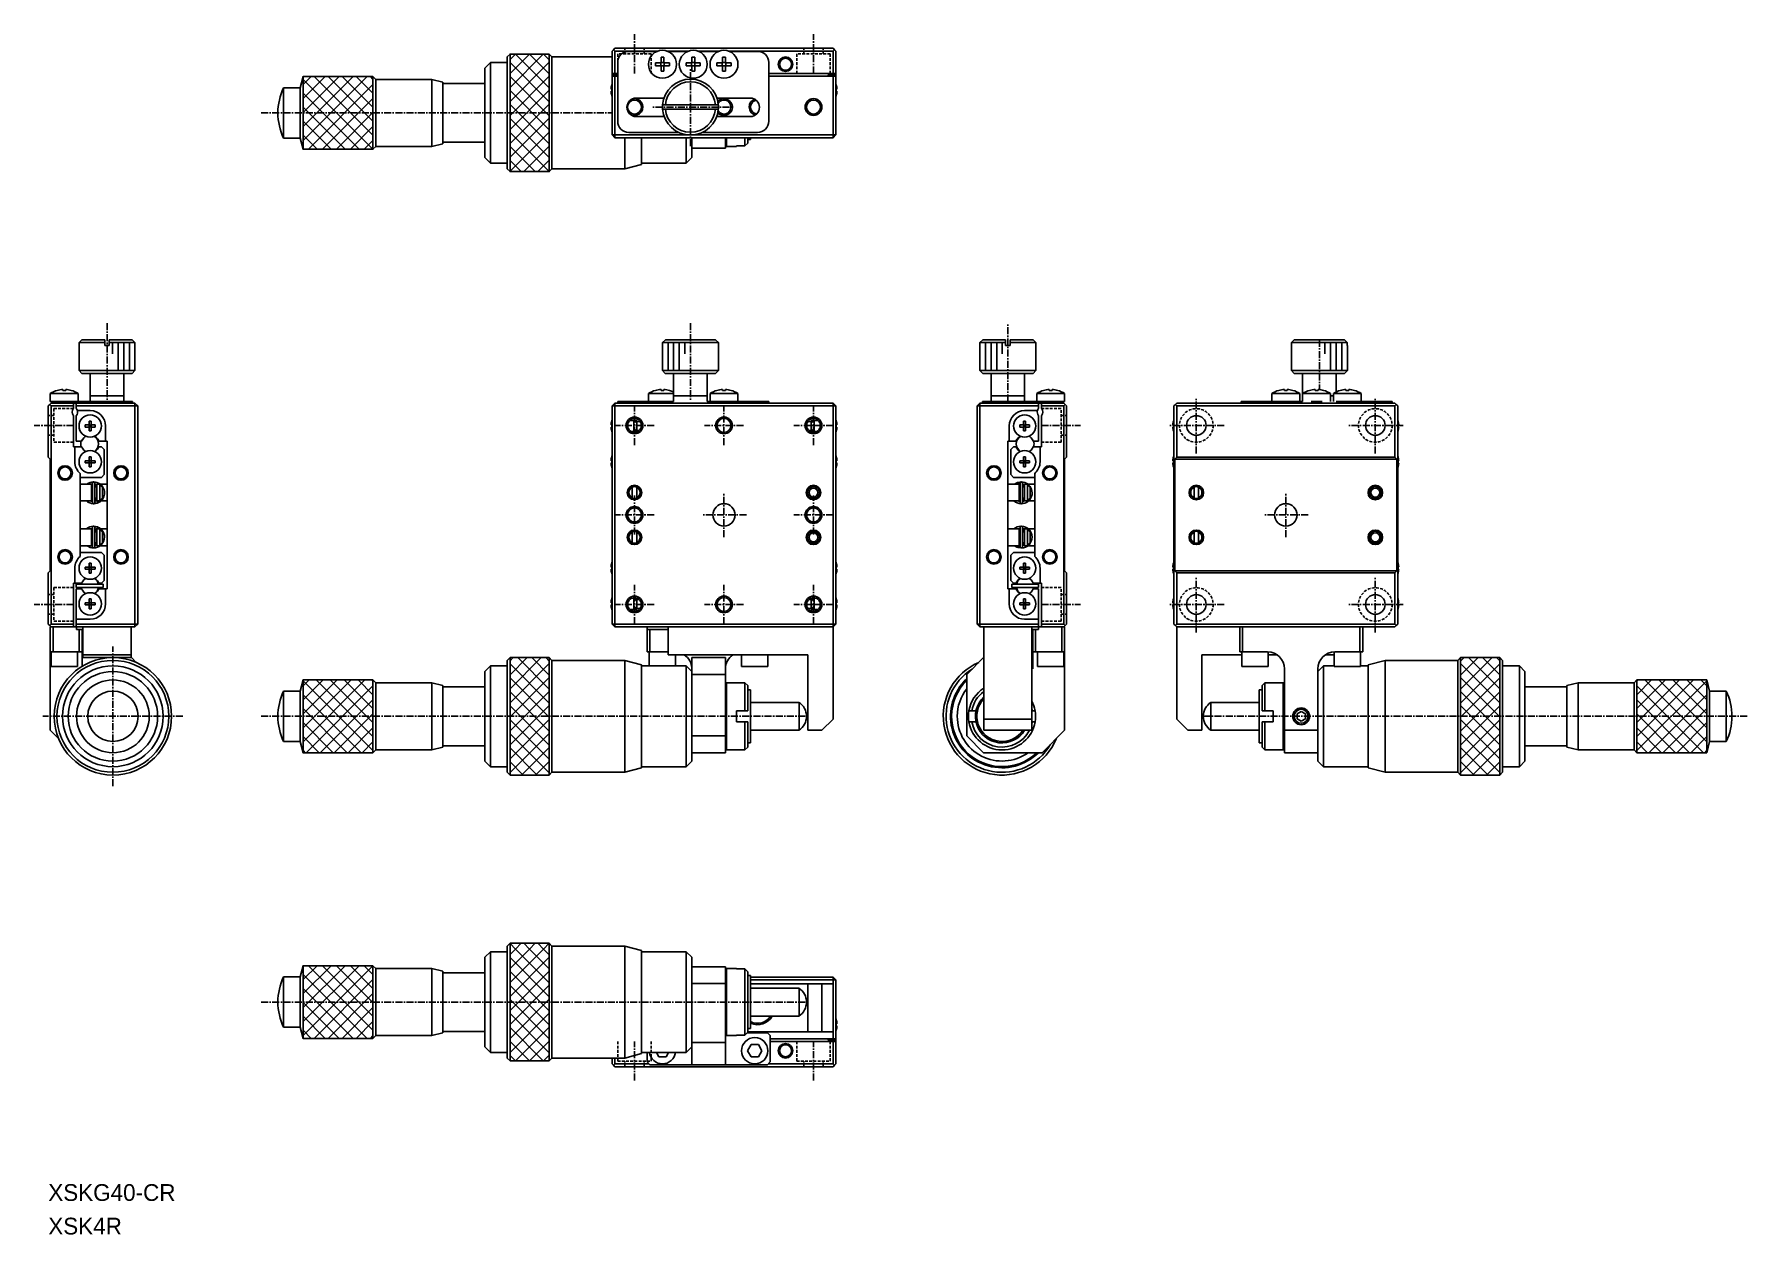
# Model space of a CAD drawing. Extents: x 512 to 818, y 63 to 277.
import ezdxf

# ---------------------------------------------------------------- set-up
doc = ezdxf.new("R2010")
doc.units = 0
doc.linetypes.add('CENTER', pattern=[2, 1.25, -0.25, 0.25, -0.25])
doc.linetypes.add('DASHED', pattern=[0.75, 0.5, -0.25])
doc.layers.get('0').update_dxf_attribs({"linetype": 'CONTINUOUS'})
doc.layers.add('CENTER', color=1, linetype='CENTER')

msp = doc.modelspace()

# ---------------------------------------------------------------- texts
at = {"color": 7, "linetype": 'CONTINUOUS'}
for s, p in [('XSKG40-CR', (514.35, 68.67)), ('XSK4R', (514.35, 62.67))]:
    msp.add_text(s, height=3, dxfattribs=at).set_placement(p)

# ---------------------------------------------------------------- linework, layer by layer
at = {"color": 7, "linetype": 'CONTINUOUS'}
for p, q in [((596.4, 273.17), (596.9, 273.67)), ((596.4, 273.17), (596.4, 253.17)), ((603.9, 273.67), (604.4, 273.17)), ((604.4, 273.17), (604.4, 253.17)), ((604.4, 273.17), (615.15, 273.17)), ((615.4, 274.47), (615.15, 274.22)), ((615.15, 274.22), (615.15, 270.22)), ((615.4, 274.47), (615.65, 274.72)), ((615.65, 274.22), (615.4, 274.47)), ((654.65, 274.72), (615.65, 274.72)), ((615.65, 274.22), (623.3, 274.22)), ((615.65, 270.22), (615.65, 274.22)), ((623.17, 274.17), (618.15, 274.17)), ((623.89, 273.13), (623.89, 272.13)), ((624.41, 273.13), (623.89, 273.13)), ((624.41, 272.13), (624.41, 273.13)), ((625.01, 274.22), (628.8, 274.22)), ((628.67, 274.17), (625.13, 274.17)), ((629.39, 273.13), (629.39, 272.13)), ((629.91, 273.13), (629.39, 273.13)), ((629.91, 272.13), (629.91, 273.13)), ((630.51, 274.22), (634.3, 274.22)), ((634.17, 274.17), (630.63, 274.17)), ((634.89, 273.13), (634.89, 272.13)), ((635.41, 273.13), (634.89, 273.13)), ((635.41, 272.13), (635.41, 273.13)), ((636.01, 274.22), (654.65, 274.22)), ((641.15, 274.17), (636.13, 274.17)), ((654.9, 274.47), (654.65, 274.72)), ((654.9, 274.47), (654.65, 274.22)), ((654.65, 274.22), (654.65, 270.22)), ((655.15, 274.22), (654.9, 274.47)), ((655.15, 270.22), (655.15, 274.22)), ((592.4, 271.17), (593.4, 272.17)), ((592.4, 271.17), (592.4, 255.17)), ((593.4, 272.17), (593.4, 254.17)), ((593.4, 272.17), (596.4, 272.17)), ((615.15, 270.22), (615.65, 270.22)), ((615.15, 270.22), (615.15, 269.97)), ((616.15, 269.97), (615.15, 269.97)), ((615.15, 269.72), (615.15, 269.97)), ((615.15, 269.72), (615.15, 259.22)), ((615.65, 269.72), (615.15, 269.72)), ((616.15, 270.22), (615.65, 270.22)), ((615.65, 269.72), (616.15, 269.72)), ((615.65, 259.22), (615.65, 269.72)), ((616.15, 272.17), (616.15, 261.67)), ((622.89, 272.13), (622.89, 271.61)), ((623.89, 272.13), (622.89, 272.13)), ((622.89, 271.61), (623.89, 271.61)), ((622.89, 271.61), (623.85, 271.61)), ((623.85, 272.13), (623.85, 271.61)), ((623.85, 271.61), (623.89, 271.61)), ((624.41, 272.17), (623.89, 272.17)), ((623.89, 271.61), (623.89, 270.61)), ((623.89, 271.57), (624.41, 271.57)), ((623.89, 270.61), (624.41, 270.61)), ((625.41, 272.13), (624.41, 272.13)), ((624.41, 271.61), (625.41, 271.61)), ((624.41, 270.61), (624.41, 271.61)), ((624.41, 271.61), (624.45, 271.61)), ((624.45, 271.61), (624.45, 272.13)), ((625.41, 271.61), (624.45, 271.61)), ((625.41, 271.61), (625.41, 272.13)), ((628.39, 272.13), (628.39, 271.61)), ((629.39, 272.13), (628.39, 272.13)), ((628.39, 271.61), (629.39, 271.61)), ((628.39, 271.61), (629.35, 271.61)), ((629.35, 272.13), (629.35, 271.61)), ((629.35, 271.61), (629.39, 271.61)), ((629.91, 272.17), (629.39, 272.17)), ((629.39, 271.61), (629.39, 270.61)), ((629.39, 271.57), (629.91, 271.57)), ((629.39, 270.61), (629.91, 270.61)), ((630.91, 272.13), (629.91, 272.13)), ((629.91, 271.61), (630.91, 271.61)), ((629.91, 270.61), (629.91, 271.61)), ((629.91, 271.61), (629.95, 271.61)), ((629.95, 271.61), (629.95, 272.13)), ((630.91, 271.61), (629.95, 271.61)), ((630.91, 271.61), (630.91, 272.13)), ((633.89, 272.13), (633.89, 271.61)), ((634.89, 272.13), (633.89, 272.13)), ((633.89, 271.61), (634.89, 271.61)), ((633.89, 271.61), (634.85, 271.61)), ((634.85, 272.13), (634.85, 271.61)), ((634.85, 271.61), (634.89, 271.61)), ((635.41, 272.17), (634.89, 272.17)), ((634.89, 271.61), (634.89, 270.61)), ((634.89, 271.57), (635.41, 271.57)), ((634.89, 270.61), (635.41, 270.61)), ((636.41, 272.13), (635.41, 272.13)), ((635.41, 271.61), (636.41, 271.61)), ((635.41, 270.61), (635.41, 271.61)), ((635.41, 271.61), (635.45, 271.61)), ((635.45, 271.61), (635.45, 272.13)), ((636.41, 271.61), (635.45, 271.61)), ((636.41, 271.61), (636.41, 272.13)), ((643.15, 261.67), (643.15, 272.17)), ((654.65, 270.22), (643.15, 270.22)), ((643.15, 269.72), (654.65, 269.72)), ((653.75, 269.97), (655.15, 269.97)), ((653.75, 269.72), (653.75, 269.97)), ((654.65, 270.22), (655.15, 270.22)), ((654.65, 269.72), (654.65, 259.22)), ((655.15, 269.72), (654.65, 269.72)), ((655.15, 270.22), (655.15, 269.97)), ((655.15, 269.72), (655.15, 269.97)), ((655.15, 259.22), (655.15, 269.72)), ((556.42, 267.67), (556.42, 258.67)), ((556.42, 267.67), (559.4, 267.67)), ((559.4, 267.67), (559.9, 269.67)), ((559.4, 267.67), (559.4, 258.67)), ((572.4, 269.67), (572.9, 269.17)), ((572.9, 269.17), (572.9, 257.17)), ((572.9, 269.17), (582.9, 269.17)), ((582.9, 269.17), (582.9, 257.17)), ((582.9, 269.17), (584.9, 268.67)), ((584.9, 268.67), (584.9, 257.67)), ((584.9, 268.42), (592.4, 268.42)), ((615.08, 267.4), (614.96, 267.4)), ((614.96, 267.04), (615.08, 267.04)), ((615.08, 268.11), (615.08, 268.11)), ((615.08, 267.04), (615.08, 267.4)), ((655.23, 268.11), (655.22, 268.11)), ((655.22, 267.4), (655.22, 267.04)), ((655.34, 267.4), (655.22, 267.4)), ((655.22, 267.04), (655.34, 267.04)), ((615.08, 266.33), (615.08, 266.34)), ((624.42, 265.82), (619.45, 265.82)), ((624.17, 264.62), (624.67, 264.62)), ((624.67, 263.82), (624.17, 263.82)), ((624.67, 264.62), (633.64, 264.62)), ((633.64, 263.82), (624.67, 263.82)), ((633.64, 264.62), (634.14, 264.62)), ((634.14, 263.82), (633.64, 263.82)), ((639.85, 265.82), (633.89, 265.82)), ((655.22, 266.34), (655.23, 266.33)), ((619.45, 262.52), (624.45, 262.52)), ((633.86, 262.52), (639.85, 262.52)), ((559.4, 258.67), (556.42, 258.67)), ((559.9, 256.67), (559.4, 258.67)), ((584.9, 257.67), (582.9, 257.17)), ((592.4, 257.92), (584.9, 257.92)), ((615.15, 259.22), (615.65, 258.72)), ((615.15, 259.22), (615.65, 259.22)), ((629.15, 259.22), (615.65, 259.22)), ((615.65, 259.22), (615.65, 258.72)), ((615.65, 258.72), (654.65, 258.72)), ((617.4, 258.72), (617.4, 253.17)), ((618.15, 259.67), (627.08, 259.67)), ((620.4, 258.72), (620.4, 253.97)), ((628.4, 258.72), (628.4, 254.17)), ((654.65, 259.22), (629.15, 259.22)), ((629.4, 258.72), (629.4, 256.87)), ((631.23, 259.67), (641.15, 259.67)), ((635.4, 256.87), (635.4, 258.72)), ((635.6, 257.17), (635.6, 258.72)), ((638.9, 258.72), (638.9, 257.26)), ((638.9, 257.26), (639.4, 257.76)), ((639.4, 257.76), (639.4, 258.72)), ((639.9, 258.42), (639.4, 258.42)), ((639.9, 258.72), (639.9, 258.42)), ((654.65, 259.22), (655.15, 259.22)), ((654.65, 258.72), (655.15, 259.22)), ((654.65, 258.72), (654.65, 259.22)), ((572.9, 257.17), (572.4, 256.67)), ((582.9, 257.17), (572.9, 257.17)), ((593.4, 254.17), (592.4, 255.17)), ((629.4, 255.17), (628.4, 254.17)), ((629.4, 256.87), (635.4, 256.87)), ((629.4, 256.87), (629.4, 255.17)), ((635.6, 257.17), (635.4, 257.37)), ((637.4, 257.17), (635.6, 257.17)), ((637.4, 257.17), (637.4, 257.26)), ((637.4, 257.26), (638.9, 257.26)), ((596.4, 254.17), (593.4, 254.17)), ((596.9, 252.67), (596.4, 253.17)), ((604.4, 253.17), (603.9, 252.67)), ((617.4, 253.17), (604.4, 253.17)), ((620.4, 253.97), (617.4, 253.17)), ((628.4, 254.17), (620.4, 254.17)), ((519.85, 222.1), (520.35, 222.6)), ((519.85, 222.1), (524.45, 222.1)), ((519.85, 217.1), (519.85, 222.1)), ((524.45, 222.6), (520.35, 222.6)), ((524.45, 222.1), (524.45, 222.6)), ((524.45, 221.6), (524.45, 222.1)), ((525.25, 221.6), (524.45, 221.6)), ((529.35, 222.6), (525.25, 222.6)), ((525.25, 222.6), (525.25, 222.1)), ((525.25, 222.1), (529.85, 222.1)), ((525.25, 222.1), (525.25, 221.6)), ((529.35, 222.6), (529.85, 222.1)), ((529.85, 222.1), (529.85, 217.1)), ((624.17, 221.6), (624.15, 221.6)), ((624.15, 217.1), (624.15, 221.6)), ((624.67, 222.6), (624.17, 222.1)), ((624.17, 222.1), (634.14, 222.1)), ((624.17, 222.1), (624.17, 221.6)), ((633.64, 222.6), (624.67, 222.6)), ((634.14, 222.1), (633.64, 222.6)), ((634.14, 221.6), (634.14, 222.1)), ((634.15, 221.6), (634.14, 221.6)), ((634.15, 221.6), (634.15, 217.1)), ((680.9, 222.1), (681.4, 222.6)), ((680.9, 222.1), (685.5, 222.1)), ((680.9, 217.1), (680.9, 222.1)), ((685.5, 222.6), (681.4, 222.6)), ((685.5, 222.1), (685.5, 222.6)), ((685.5, 221.6), (685.5, 222.1)), ((686.3, 221.6), (685.5, 221.6)), ((690.4, 222.6), (686.3, 222.6)), ((686.3, 222.6), (686.3, 222.1)), ((686.3, 222.1), (690.9, 222.1)), ((686.3, 222.1), (686.3, 221.6)), ((690.4, 222.6), (690.9, 222.1)), ((690.9, 222.1), (690.9, 217.1)), ((736.61, 221.6), (736.59, 221.6)), ((736.59, 217.1), (736.59, 221.6)), ((737.11, 222.6), (736.61, 222.1)), ((736.61, 222.1), (746.58, 222.1)), ((736.61, 222.1), (736.61, 221.6)), ((746.08, 222.6), (737.11, 222.6)), ((746.58, 222.1), (746.08, 222.6)), ((746.58, 221.6), (746.58, 222.1)), ((746.59, 221.6), (746.58, 221.6)), ((746.59, 221.6), (746.59, 217.1)), ((529.85, 217.1), (519.85, 217.1)), ((520.35, 216.6), (519.85, 217.1)), ((520.35, 216.6), (529.35, 216.6)), ((521.85, 212.6), (521.85, 216.6)), ((527.85, 216.6), (527.85, 212.6)), ((529.85, 217.1), (529.35, 216.6)), ((634.15, 217.1), (624.15, 217.1)), ((624.65, 216.6), (624.15, 217.1)), ((624.65, 216.6), (633.65, 216.6)), ((626.15, 212.6), (626.15, 216.6)), ((632.15, 216.6), (632.15, 212.6)), ((634.15, 217.1), (633.65, 216.6)), ((685.9, 217.1), (680.9, 217.1)), ((681.4, 216.6), (680.9, 217.1)), ((681.4, 216.6), (685.9, 216.6)), ((682.9, 212.6), (682.9, 216.6)), ((690.9, 217.1), (685.9, 217.1)), ((685.9, 216.6), (690.4, 216.6)), ((688.9, 216.6), (688.9, 212.6)), ((690.9, 217.1), (690.4, 216.6)), ((746.59, 217.1), (736.59, 217.1)), ((737.09, 216.6), (736.59, 217.1)), ((737.09, 216.6), (746.09, 216.6)), ((738.59, 212.99), (738.59, 216.6)), ((744.59, 216.6), (744.59, 213.28)), ((746.59, 217.1), (746.09, 216.6)), ((519.7, 212.99), (514.7, 212.99)), ((514.7, 211.6), (514.7, 212.99)), ((514.9, 211.6), (514.7, 211.6)), ((514.9, 211.6), (514.9, 211.3)), ((516.9, 211.6), (514.9, 211.6)), ((515.94, 213.57), (515.94, 213.56)), ((516.9, 211.6), (518.27, 211.6)), ((516.94, 213.73), (516.94, 213.56)), ((516.94, 213.56), (517.46, 213.56)), ((517.46, 213.56), (517.46, 213.73)), ((518.27, 211.6), (527.4, 211.6)), ((518.46, 213.56), (518.46, 213.57)), ((519.7, 212.99), (519.7, 211.6)), ((527.85, 212.6), (521.85, 212.6)), ((521.85, 212.6), (527.85, 212.6)), ((521.85, 211.6), (521.85, 212.6)), ((529.4, 211.6), (527.4, 211.6)), ((527.85, 212.6), (527.85, 211.6)), ((529.4, 211.3), (529.4, 211.6)), ((618.15, 211.6), (616.15, 211.6)), ((616.15, 211.6), (616.15, 211.3)), ((618.15, 211.6), (623.08, 211.6)), ((626.15, 212.99), (621.65, 212.99)), ((621.65, 211.6), (621.65, 212.99)), ((622.89, 213.57), (622.89, 213.56)), ((622.89, 213.57), (622.89, 213.56)), ((623.08, 211.6), (625.23, 211.6)), ((623.89, 213.73), (623.89, 213.56)), ((623.89, 213.56), (624.41, 213.56)), ((624.41, 213.56), (624.41, 213.73)), ((625.23, 211.6), (626.15, 211.6)), ((625.41, 213.56), (625.42, 213.57)), ((625.41, 213.56), (625.42, 213.57)), ((632.15, 212.6), (626.15, 212.6)), ((626.15, 212.6), (632.15, 212.6)), ((626.15, 211.6), (626.15, 212.6)), ((632.15, 212.6), (632.15, 211.6)), ((632.15, 211.6), (634.08, 211.6)), ((637.65, 212.99), (632.65, 212.99)), ((632.65, 211.6), (632.65, 212.99)), ((633.89, 213.57), (633.89, 213.56)), ((633.89, 213.57), (633.89, 213.56)), ((634.08, 211.6), (636.23, 211.6)), ((634.89, 213.73), (634.89, 213.56)), ((634.89, 213.56), (635.41, 213.56)), ((635.41, 213.56), (635.41, 213.73)), ((636.23, 211.6), (641.15, 211.6)), ((636.41, 213.56), (636.42, 213.57)), ((636.41, 213.56), (636.42, 213.57)), ((637.65, 212.99), (637.65, 211.6)), ((643.15, 211.6), (641.15, 211.6)), ((643.15, 211.3), (643.15, 211.6)), ((683.35, 211.6), (681.35, 211.6)), ((681.35, 211.6), (681.35, 211.3)), ((685.9, 212.6), (682.9, 212.6)), ((682.9, 212.6), (688.9, 212.6)), ((682.9, 211.6), (682.9, 212.6)), ((683.35, 211.6), (692.47, 211.6)), ((688.9, 212.6), (685.9, 212.6)), ((688.9, 212.6), (688.9, 211.6)), ((696.05, 212.99), (691.05, 212.99)), ((691.05, 211.6), (691.05, 212.99)), ((692.29, 213.57), (692.29, 213.56)), ((692.47, 211.6), (693.85, 211.6)), ((693.29, 213.73), (693.29, 213.56)), ((693.29, 213.56), (693.81, 213.56)), ((693.81, 213.56), (693.81, 213.73)), ((695.85, 211.6), (693.85, 211.6)), ((694.81, 213.56), (694.81, 213.57)), ((696.05, 211.6), (695.85, 211.6)), ((695.85, 211.3), (695.85, 211.6)), ((696.05, 212.99), (696.05, 211.6)), ((729.59, 211.6), (727.59, 211.6)), ((727.59, 211.6), (727.59, 211.3)), ((729.59, 211.6), (734.52, 211.6)), ((735.59, 212.99), (733.09, 212.99)), ((733.09, 211.6), (733.09, 212.99)), ((734.33, 213.57), (734.33, 213.56)), ((734.52, 211.6), (734.61, 211.6)), ((735.59, 211.6), (734.61, 211.6)), ((735.33, 213.73), (735.33, 213.56)), ((735.33, 213.56), (735.85, 213.56)), ((738.09, 212.99), (735.59, 212.99)), ((736.57, 211.6), (735.59, 211.6)), ((735.85, 213.56), (735.85, 213.73)), ((736.57, 211.6), (736.67, 211.6)), ((736.67, 211.6), (738.59, 211.6)), ((736.85, 213.56), (736.86, 213.57)), ((738.09, 212.99), (738.09, 211.6)), ((741.09, 212.99), (738.59, 212.99)), ((738.59, 211.6), (738.59, 212.99)), ((739.83, 213.57), (739.83, 213.56)), ((741.09, 211.6), (740.11, 211.6)), ((740.83, 213.73), (740.83, 213.56)), ((740.83, 213.56), (741.35, 213.56)), ((743.59, 212.99), (741.09, 212.99)), ((742.07, 211.6), (741.09, 211.6)), ((741.35, 213.56), (741.35, 213.73)), ((742.35, 213.56), (742.36, 213.57)), ((743.59, 212.99), (743.59, 211.6)), ((744.09, 212.6), (743.59, 212.6)), ((743.59, 212.6), (744.09, 212.6)), ((746.59, 212.99), (744.09, 212.99)), ((744.09, 211.6), (744.09, 212.99)), ((744.59, 211.6), (745.52, 211.6)), ((745.33, 213.57), (745.33, 213.56)), ((745.52, 211.6), (745.61, 211.6)), ((746.59, 211.6), (745.61, 211.6)), ((746.33, 213.73), (746.33, 213.56)), ((746.33, 213.56), (746.85, 213.56)), ((749.09, 212.99), (746.59, 212.99)), ((747.57, 211.6), (746.59, 211.6)), ((746.85, 213.56), (746.85, 213.73)), ((747.57, 211.6), (747.67, 211.6)), ((747.67, 211.6), (752.59, 211.6)), ((747.85, 213.56), (747.86, 213.57)), ((749.09, 212.99), (749.09, 211.6)), ((754.59, 211.6), (752.59, 211.6)), ((754.59, 211.3), (754.59, 211.6)), ((514.6, 211.05), (514.35, 210.8)), ((514.35, 210.8), (514.35, 201.65)), ((514.85, 211.3), (514.6, 211.05)), ((514.6, 211.05), (514.85, 210.8)), ((518.85, 211.3), (514.85, 211.3)), ((514.85, 210.8), (518.85, 210.8)), ((514.85, 171.8), (514.85, 210.8)), ((519.35, 211.3), (518.85, 211.3)), ((518.85, 210.8), (518.85, 211.3)), ((518.85, 210.8), (518.85, 210.36)), ((518.85, 209.04), (518.85, 203.5)), ((529.85, 211.3), (519.35, 211.3)), ((519.35, 211.3), (519.35, 210.8)), ((519.35, 210.8), (529.85, 210.8)), ((519.35, 210.36), (519.35, 210.8)), ((519.35, 209.04), (519.35, 204.5)), ((519.57, 209.95), (521.85, 209.95)), ((529.85, 210.8), (529.85, 211.3)), ((529.85, 211.3), (530.35, 210.8)), ((529.85, 210.8), (529.85, 171.8)), ((529.85, 210.8), (530.35, 210.8)), ((530.35, 171.8), (530.35, 210.8)), ((615.15, 210.8), (615.65, 211.3)), ((615.15, 210.8), (615.15, 171.8)), ((615.15, 210.8), (615.65, 210.8)), ((654.65, 211.3), (615.65, 211.3)), ((615.65, 211.3), (615.65, 210.8)), ((615.65, 171.8), (615.65, 210.8)), ((615.65, 210.8), (654.65, 210.8)), ((654.65, 211.3), (655.15, 210.8)), ((654.65, 210.8), (654.65, 211.3)), ((654.65, 210.8), (655.15, 210.8)), ((654.65, 210.8), (654.65, 171.8)), ((655.15, 171.8), (655.15, 210.8)), ((680.4, 210.8), (680.9, 211.3)), ((680.4, 210.8), (680.9, 210.8)), ((680.4, 210.8), (680.4, 171.8)), ((680.9, 211.3), (680.9, 210.8)), ((691.4, 211.3), (680.9, 211.3)), ((680.9, 210.8), (691.4, 210.8)), ((680.9, 171.8), (680.9, 210.8)), ((691.18, 209.95), (688.9, 209.95)), ((691.9, 211.3), (691.4, 211.3)), ((691.4, 210.8), (691.4, 211.3)), ((691.4, 210.8), (691.4, 210.36)), ((691.4, 209.04), (691.4, 204.5)), ((695.9, 211.3), (691.9, 211.3)), ((691.9, 211.3), (691.9, 210.8)), ((691.9, 210.8), (695.9, 210.8)), ((691.9, 210.36), (691.9, 210.8)), ((691.9, 203.5), (691.9, 209.04)), ((696.15, 211.05), (695.9, 211.3)), ((695.9, 210.8), (696.15, 211.05)), ((695.9, 210.8), (695.9, 171.8)), ((696.15, 211.05), (696.4, 210.8)), ((696.4, 201.65), (696.4, 210.8)), ((715.59, 210.8), (715.84, 211.05)), ((715.59, 210.8), (715.59, 171.8)), ((715.84, 211.05), (716.09, 211.3)), ((715.84, 211.05), (716.09, 210.8)), ((755.09, 211.3), (716.09, 211.3)), ((716.09, 201.65), (716.09, 210.8)), ((716.09, 210.8), (755.09, 210.8)), ((719.79, 209.04), (719.39, 209.04)), ((751.79, 209.04), (751.39, 209.04)), ((755.09, 211.3), (755.34, 211.05)), ((755.34, 211.05), (755.09, 210.8)), ((755.09, 210.8), (755.09, 201.65)), ((755.34, 211.05), (755.59, 210.8)), ((755.59, 171.8), (755.59, 210.8)), ((520.96, 207.38), (520.96, 207.02)), ((521.67, 207.38), (520.96, 207.38)), ((520.96, 207.02), (521.67, 207.02)), ((521.67, 208.08), (521.67, 207.38)), ((522.03, 208.08), (521.67, 208.08)), ((521.68, 207.37), (521.67, 207.38)), ((521.68, 207.03), (521.67, 207.02)), ((521.67, 207.02), (521.67, 206.31)), ((521.67, 206.31), (522.03, 206.31)), ((521.68, 207.37), (521.68, 207.03)), ((522.02, 207.37), (521.68, 207.37)), ((521.68, 207.03), (522.02, 207.03)), ((522.02, 207.37), (522.03, 207.38)), ((522.02, 207.03), (522.02, 207.37)), ((522.02, 207.03), (522.03, 207.02)), ((522.03, 207.38), (522.03, 208.08)), ((522.03, 208.08), (522.03, 207.38)), ((522.73, 207.38), (522.03, 207.38)), ((522.03, 207.02), (522.73, 207.02)), ((522.03, 206.31), (522.03, 207.02)), ((522.03, 206.31), (522.03, 207.02)), ((522.73, 207.02), (522.73, 207.38)), ((524.6, 207.2), (524.6, 204.5)), ((615.08, 207.38), (614.96, 207.38)), ((614.96, 207.02), (615.08, 207.02)), ((615.08, 208.08), (615.08, 208.09)), ((615.08, 208.08), (615.08, 208.09)), ((615.08, 207.02), (615.08, 207.38)), ((615.08, 206.31), (615.08, 206.31)), ((615.08, 206.31), (615.08, 206.31)), ((618.29, 208.2), (619.05, 208.2)), ((619.05, 206.2), (618.56, 206.2)), ((619.05, 208.2), (619.05, 206.2)), ((619.05, 208.2), (619.25, 208)), ((619.25, 206.4), (619.05, 206.2)), ((619.25, 208), (619.55, 207.7)), ((619.55, 206.7), (619.25, 206.4)), ((619.55, 206.41), (619.28, 206.43)), ((619.33, 207.92), (619.55, 207.95)), ((619.55, 208.19), (619.55, 207.95)), ((619.55, 207.95), (620.19, 208)), ((619.55, 207.7), (619.55, 207.95)), ((619.55, 206.7), (619.55, 207.7)), ((619.55, 206.41), (619.55, 206.7)), ((619.55, 206.41), (619.55, 206.2)), ((620.02, 206.4), (619.55, 206.41)), ((650.12, 208), (650.75, 207.95)), ((650.75, 206.41), (650.29, 206.4)), ((650.75, 207.95), (650.75, 208.19)), ((650.75, 207.7), (651.05, 208)), ((650.75, 207.95), (650.75, 207.7)), ((650.75, 207.95), (650.97, 207.92)), ((650.75, 207.7), (650.75, 206.7)), ((650.75, 206.7), (650.75, 206.41)), ((651.05, 206.4), (650.75, 206.7)), ((651.02, 206.43), (650.75, 206.41)), ((650.75, 206.2), (650.75, 206.41)), ((651.05, 208), (651.25, 208.2)), ((651.25, 206.2), (651.05, 206.4)), ((651.25, 206.2), (651.25, 208.2)), ((651.25, 208.2), (652.02, 208.2)), ((651.25, 206.2), (651.25, 206.2)), ((651.75, 206.2), (651.25, 206.2)), ((655.23, 208.09), (655.22, 208.08)), ((655.23, 208.09), (655.22, 208.08)), ((655.22, 207.38), (655.22, 207.02)), ((655.34, 207.38), (655.22, 207.38)), ((655.22, 207.02), (655.34, 207.02)), ((655.22, 206.31), (655.23, 206.31)), ((655.22, 206.31), (655.23, 206.31)), ((686.15, 207.2), (686.15, 204.5)), ((688.01, 207.38), (688.01, 207.02)), ((688.72, 207.38), (688.01, 207.38)), ((688.01, 207.02), (688.72, 207.02)), ((688.72, 208.08), (688.72, 207.38)), ((689.08, 208.08), (688.72, 208.08)), ((688.72, 208.08), (688.72, 207.38)), ((688.73, 207.37), (688.72, 207.38)), ((688.73, 207.03), (688.72, 207.02)), ((688.72, 207.02), (688.72, 206.31)), ((688.72, 206.31), (688.72, 207.02)), ((688.72, 206.31), (689.08, 206.31)), ((689.07, 207.37), (688.73, 207.37)), ((688.73, 207.37), (688.73, 207.03)), ((688.73, 207.03), (689.07, 207.03)), ((689.07, 207.37), (689.08, 207.38)), ((689.07, 207.03), (689.07, 207.37)), ((689.07, 207.03), (689.08, 207.02)), ((689.08, 207.38), (689.08, 208.08)), ((689.78, 207.38), (689.08, 207.38)), ((689.08, 207.02), (689.78, 207.02)), ((689.08, 206.31), (689.08, 207.02)), ((689.78, 207.02), (689.78, 207.38)), ((715.52, 207.38), (715.4, 207.38)), ((715.4, 207.02), (715.52, 207.02)), ((715.52, 208.08), (715.52, 208.09)), ((715.52, 207.02), (715.52, 207.38)), ((715.52, 206.31), (715.52, 206.31)), ((755.67, 208.09), (755.66, 208.08)), ((755.66, 207.38), (755.66, 207.02)), ((755.78, 207.38), (755.66, 207.38)), ((755.66, 207.02), (755.78, 207.02)), ((755.66, 206.31), (755.67, 206.31)), ((518.85, 203.5), (519.1, 203.5)), ((519.1, 203.5), (519.1, 200.8)), ((520.3, 203.5), (519.1, 203.5)), ((519.35, 204.5), (520.3, 204.5)), ((520.3, 204.5), (520.45, 204.76)), ((520.45, 203.24), (520.3, 203.5)), ((523.25, 204.76), (523.4, 204.5)), ((523.4, 203.5), (523.25, 203.24)), ((523.4, 204.5), (524.6, 204.5)), ((523.85, 203.5), (523.4, 203.5)), ((523.85, 203.5), (524.35, 203)), ((524.35, 198.5), (524.35, 203)), ((524.85, 204.5), (524.6, 204.5)), ((524.85, 178.1), (524.85, 204.5)), ((685.9, 204.5), (686.15, 204.5)), ((685.9, 204.5), (685.9, 178.1)), ((687.35, 204.5), (686.15, 204.5)), ((686.4, 203), (686.9, 203.5)), ((686.4, 198.5), (686.4, 203)), ((686.9, 203.5), (687.35, 203.5)), ((687.35, 204.5), (687.5, 204.76)), ((687.35, 203.5), (687.5, 203.24)), ((690.3, 204.76), (690.45, 204.5)), ((690.3, 203.24), (690.45, 203.5)), ((691.4, 204.5), (690.45, 204.5)), ((690.45, 203.5), (691.65, 203.5)), ((691.9, 203.5), (691.65, 203.5)), ((691.65, 203.5), (691.65, 200.8)), ((514.7, 201.3), (514.35, 201.65)), ((514.7, 201.3), (514.7, 181.3)), ((520.96, 200.98), (520.96, 200.62)), ((521.67, 200.98), (520.96, 200.98)), ((520.96, 200.62), (521.67, 200.62)), ((521.67, 201.68), (521.67, 200.98)), ((522.03, 201.68), (521.67, 201.68)), ((521.68, 200.97), (521.67, 200.98)), ((521.68, 200.63), (521.67, 200.62)), ((521.67, 200.62), (521.67, 199.91)), ((521.67, 199.91), (522.03, 199.91)), ((521.68, 200.97), (521.68, 200.63)), ((522.02, 200.97), (521.68, 200.97)), ((521.68, 200.63), (522.02, 200.63)), ((522.02, 200.97), (522.03, 200.98)), ((522.02, 200.63), (522.02, 200.97)), ((522.02, 200.63), (522.03, 200.62)), ((522.03, 200.98), (522.03, 201.68)), ((522.03, 201.68), (522.03, 200.98)), ((522.73, 200.98), (522.03, 200.98)), ((522.03, 200.62), (522.73, 200.62)), ((522.03, 199.91), (522.03, 200.62)), ((522.03, 199.91), (522.03, 200.62)), ((522.73, 200.62), (522.73, 200.98)), ((615.08, 200.98), (614.96, 200.98)), ((614.96, 200.62), (615.08, 200.62)), ((615.08, 201.68), (615.08, 201.69)), ((615.08, 201.68), (615.08, 201.69)), ((615.08, 200.62), (615.08, 200.98)), ((615.08, 199.91), (615.08, 199.91)), ((615.08, 199.91), (615.08, 199.91)), ((655.23, 201.69), (655.22, 201.68)), ((655.23, 201.69), (655.22, 201.68)), ((655.22, 200.98), (655.22, 200.62)), ((655.34, 200.98), (655.22, 200.98)), ((655.22, 200.62), (655.34, 200.62)), ((655.22, 199.91), (655.23, 199.91)), ((655.22, 199.91), (655.23, 199.91)), ((688.01, 200.98), (688.01, 200.62)), ((688.72, 200.98), (688.01, 200.98)), ((688.01, 200.62), (688.72, 200.62)), ((688.72, 201.68), (688.72, 200.98)), ((689.08, 201.68), (688.72, 201.68)), ((688.72, 201.68), (688.72, 200.98)), ((688.73, 200.97), (688.72, 200.98)), ((688.73, 200.63), (688.72, 200.62)), ((688.72, 200.62), (688.72, 199.91)), ((688.72, 199.91), (688.72, 200.62)), ((688.72, 199.91), (689.08, 199.91)), ((689.07, 200.97), (688.73, 200.97)), ((688.73, 200.97), (688.73, 200.63)), ((688.73, 200.63), (689.07, 200.63)), ((689.07, 200.97), (689.08, 200.98)), ((689.07, 200.63), (689.07, 200.97)), ((689.07, 200.63), (689.08, 200.62)), ((689.08, 200.98), (689.08, 201.68)), ((689.78, 200.98), (689.08, 200.98)), ((689.08, 200.62), (689.78, 200.62)), ((689.08, 199.91), (689.08, 200.62)), ((689.78, 200.62), (689.78, 200.98)), ((696.4, 201.65), (696.05, 201.3)), ((696.05, 181.3), (696.05, 201.3)), ((715.52, 200.98), (715.4, 200.98)), ((715.4, 200.62), (715.52, 200.62)), ((715.52, 201.68), (715.52, 201.69)), ((715.52, 200.62), (715.52, 200.98)), ((715.52, 199.91), (715.52, 199.91)), ((716.09, 201.65), (715.74, 201.3)), ((715.74, 181.3), (715.74, 201.3)), ((715.74, 201.3), (755.44, 201.3)), ((755.09, 201.65), (716.09, 201.65)), ((755.44, 201.3), (755.09, 201.65)), ((755.44, 201.3), (755.44, 181.3)), ((755.67, 201.69), (755.66, 201.68)), ((755.66, 200.98), (755.66, 200.62)), ((755.78, 200.98), (755.66, 200.98)), ((755.66, 200.62), (755.78, 200.62)), ((755.66, 199.91), (755.67, 199.91)), ((520.05, 183.88), (520.05, 198.72)), ((520.05, 198), (523.85, 198)), ((520.05, 196.8), (522.05, 196.8)), ((522.05, 196.8), (522.05, 193.8)), ((522.25, 196.79), (522.05, 196.75)), ((522.05, 196.3), (522.25, 196.3)), ((522.25, 193.5), (522.25, 197)), ((522.65, 197), (522.65, 193.5)), ((523.05, 196.68), (522.65, 196.79)), ((522.65, 196.3), (523.05, 196.3)), ((522.85, 196.3), (522.85, 196.68)), ((523.05, 193.8), (523.05, 196.8)), ((523.05, 196.8), (523.55, 196.8)), ((523.16, 197.07), (523.22, 197.05)), ((523.22, 197.04), (523.23, 197.04)), ((523.55, 196.8), (523.55, 196.74)), ((523.55, 196.74), (523.55, 193.85)), ((524.05, 196.21), (523.55, 196.74)), ((523.64, 196.8), (523.64, 196.8)), ((523.64, 196.8), (523.64, 196.8)), ((523.64, 196.8), (524.85, 196.8)), ((524.35, 198.5), (523.85, 198)), ((524.05, 194.38), (524.05, 196.21)), ((618.75, 196.21), (618.75, 196.3)), ((618.75, 196.21), (618.75, 194.38)), ((619.55, 196.3), (619.55, 196.21)), ((619.55, 194.38), (619.55, 196.21)), ((685.9, 196.8), (687.9, 196.8)), ((686.9, 198), (686.4, 198.5)), ((690.7, 198), (686.9, 198)), ((687.11, 196.8), (687.53, 197.04)), ((687.52, 197.04), (688.27, 197.2)), ((687.52, 197.04), (687.59, 196.8)), ((687.9, 196.8), (687.9, 193.8)), ((687.9, 196.3), (688.09, 196.3)), ((688.09, 193.5), (688.09, 197)), ((688.49, 197), (688.49, 193.5)), ((688.9, 196.68), (688.49, 196.79)), ((688.49, 196.3), (688.9, 196.3)), ((688.7, 196.3), (688.7, 196.75)), ((688.9, 193.8), (688.9, 196.8)), ((688.9, 196.8), (689.4, 196.8)), ((689.4, 196.8), (689.4, 196.74)), ((689.4, 196.74), (689.4, 193.85)), ((689.9, 196.21), (689.4, 196.74)), ((689.48, 196.8), (690.7, 196.8)), ((689.9, 194.38), (689.9, 196.21)), ((690.7, 198.72), (690.7, 183.88)), ((719.19, 196.21), (719.19, 196.3)), ((719.19, 196.21), (719.19, 194.38)), ((719.99, 196.3), (719.99, 196.21)), ((719.99, 194.38), (719.99, 196.21)), ((522.05, 193.8), (520.05, 193.8)), ((521.91, 193.8), (522.02, 193.76)), ((522.02, 193.76), (522.25, 193.71)), ((522.25, 194.3), (522.05, 194.3)), ((523.17, 193.44), (522.48, 193.3)), ((523.05, 194.3), (522.65, 194.3)), ((522.85, 193.82), (522.85, 194.3)), ((523.55, 193.8), (523.05, 193.8)), ((523.06, 193.82), (523.08, 193.83)), ((523.16, 193.7), (523.1, 193.8)), ((523.23, 193.46), (523.16, 193.7)), ((523.22, 193.46), (523.22, 193.46)), ((523.23, 193.46), (523.22, 193.46)), ((523.55, 193.85), (524.05, 194.38)), ((523.55, 193.85), (523.55, 193.8)), ((524.85, 193.8), (523.75, 193.8)), ((523.75, 193.8), (523.75, 193.8)), ((618.75, 194.3), (618.75, 194.38)), ((619.55, 194.38), (619.55, 194.3)), ((687.9, 193.8), (685.9, 193.8)), ((687.53, 193.46), (687.53, 193.46)), ((687.53, 193.46), (687.53, 193.46)), ((687.53, 193.46), (687.53, 193.46)), ((687.53, 193.46), (687.53, 193.46)), ((687.58, 193.44), (687.53, 193.46)), ((687.59, 193.44), (687.58, 193.44)), ((687.58, 193.44), (687.58, 193.44)), ((687.58, 193.44), (687.58, 193.44)), ((687.58, 193.44), (687.58, 193.44)), ((687.59, 193.43), (687.59, 193.44)), ((687.75, 193.8), (687.86, 193.76)), ((687.86, 193.76), (688.09, 193.71)), ((688.09, 194.3), (687.9, 194.3)), ((688.9, 194.3), (688.49, 194.3)), ((688.49, 193.71), (688.9, 193.82)), ((688.7, 193.8), (688.7, 194.3)), ((688.83, 193.8), (688.7, 193.8)), ((688.83, 193.8), (688.83, 193.8)), ((689.4, 193.8), (688.9, 193.8)), ((689.4, 193.85), (689.9, 194.38)), ((689.4, 193.85), (689.4, 193.8)), ((690.7, 193.8), (689.59, 193.8)), ((719.19, 194.3), (719.19, 194.38)), ((719.99, 194.38), (719.99, 194.3)), ((520.05, 188.8), (522.05, 188.8)), ((522.03, 188.84), (521.91, 188.8)), ((522.25, 188.88), (522.03, 188.84)), ((522.05, 188.8), (522.05, 185.8)), ((522.05, 188.3), (522.25, 188.3)), ((522.25, 185.6), (522.25, 189.1)), ((522.48, 189.29), (523.16, 189.16)), ((522.65, 189.1), (522.65, 185.6)), ((522.65, 188.3), (523.05, 188.3)), ((522.85, 188.3), (522.85, 188.78)), ((523.05, 185.8), (523.05, 188.8)), ((523.05, 188.8), (523.55, 188.8)), ((523.08, 188.77), (523.06, 188.77)), ((523.16, 188.9), (523.1, 188.8)), ((523.23, 189.13), (523.16, 188.9)), ((523.22, 189.14), (523.22, 189.14)), ((523.55, 188.8), (523.55, 188.74)), ((524.05, 188.21), (523.55, 188.74)), ((523.55, 188.74), (523.55, 185.85)), ((523.75, 188.8), (523.75, 188.8)), ((523.75, 188.8), (524.85, 188.8)), ((524.05, 186.38), (524.05, 188.21)), ((618.75, 188.21), (618.75, 188.3)), ((618.75, 188.21), (618.75, 186.38)), ((619.55, 188.3), (619.55, 188.21)), ((619.55, 186.38), (619.55, 188.21)), ((685.9, 188.8), (687.9, 188.8)), ((687.53, 189.14), (687.58, 189.16)), ((687.53, 189.14), (687.53, 189.14)), ((687.53, 189.14), (687.53, 189.14)), ((687.53, 189.14), (687.53, 189.14)), ((687.58, 189.16), (687.58, 189.16)), ((687.58, 189.16), (687.58, 189.16)), ((687.58, 189.16), (687.58, 189.16)), ((687.58, 189.16), (687.58, 189.16)), ((687.58, 189.16), (687.58, 189.16)), ((687.58, 189.16), (687.59, 189.16)), ((687.59, 189.16), (687.59, 189.16)), ((687.59, 189.16), (687.59, 189.16)), ((687.59, 189.16), (687.59, 189.16)), ((687.59, 189.16), (687.59, 189.16)), ((687.86, 188.84), (687.75, 188.8)), ((688.09, 188.88), (687.86, 188.84)), ((687.9, 188.8), (687.9, 185.8)), ((687.9, 188.3), (688.09, 188.3)), ((688.09, 185.6), (688.09, 189.1)), ((688.49, 189.1), (688.49, 185.6)), ((688.9, 188.77), (688.49, 188.88)), ((688.49, 188.3), (688.9, 188.3)), ((688.7, 188.3), (688.7, 188.8)), ((688.7, 188.8), (688.83, 188.8)), ((688.9, 185.8), (688.9, 188.8)), ((688.9, 188.8), (689.4, 188.8)), ((689.4, 188.8), (689.4, 188.74)), ((689.4, 188.74), (689.4, 185.85)), ((689.9, 188.21), (689.4, 188.74)), ((689.59, 188.8), (689.59, 188.8)), ((689.59, 188.8), (690.7, 188.8)), ((689.9, 186.38), (689.9, 188.21)), ((719.19, 188.21), (719.19, 188.3)), ((719.19, 188.21), (719.19, 186.38)), ((719.99, 188.3), (719.99, 188.21)), ((719.99, 186.38), (719.99, 188.21)), ((522.05, 185.8), (520.05, 185.8)), ((523.85, 184.6), (520.05, 184.6)), ((522.25, 186.3), (522.05, 186.3)), ((522.05, 185.85), (522.25, 185.81)), ((523.05, 186.3), (522.65, 186.3)), ((522.65, 185.81), (523.05, 185.91)), ((522.85, 185.91), (522.85, 186.3)), ((523.55, 185.8), (523.05, 185.8)), ((523.22, 185.55), (523.16, 185.53)), ((523.22, 185.55), (523.23, 185.56)), ((523.55, 185.85), (524.05, 186.38)), ((523.55, 185.85), (523.55, 185.8)), ((524.85, 185.8), (523.64, 185.8)), ((523.85, 184.6), (524.35, 184.1)), ((524.35, 179.6), (524.35, 184.1)), ((618.75, 186.3), (618.75, 186.38)), ((619.55, 186.38), (619.55, 186.3)), ((687.9, 185.8), (685.9, 185.8)), ((686.4, 184.1), (686.9, 184.6)), ((686.4, 179.6), (686.4, 184.1)), ((686.9, 184.6), (690.7, 184.6)), ((687.53, 185.55), (687.11, 185.8)), ((687.52, 185.56), (687.59, 185.8)), ((688.27, 185.4), (687.58, 185.53)), ((688.09, 186.3), (687.9, 186.3)), ((688.9, 186.3), (688.49, 186.3)), ((688.49, 185.81), (688.9, 185.92)), ((688.7, 185.85), (688.7, 186.3)), ((689.4, 185.8), (688.9, 185.8)), ((689.4, 185.85), (689.9, 186.38)), ((689.4, 185.85), (689.4, 185.8)), ((690.7, 185.8), (689.48, 185.8)), ((689.48, 185.8), (689.48, 185.8)), ((719.19, 186.3), (719.19, 186.38)), ((719.99, 186.38), (719.99, 186.3)), ((514.35, 180.95), (514.7, 181.3)), ((514.35, 180.95), (514.35, 171.8)), ((519.1, 181.8), (519.1, 179.1)), ((520.96, 181.98), (520.96, 181.62)), ((521.67, 181.98), (520.96, 181.98)), ((520.96, 181.62), (521.67, 181.62)), ((521.67, 182.68), (521.67, 181.98)), ((522.03, 182.68), (521.67, 182.68)), ((521.68, 181.97), (521.67, 181.98)), ((521.68, 181.63), (521.67, 181.62)), ((521.67, 181.62), (521.67, 180.91)), ((521.67, 180.91), (522.03, 180.91)), ((521.68, 181.97), (521.68, 181.63)), ((522.02, 181.97), (521.68, 181.97)), ((521.68, 181.63), (522.02, 181.63)), ((522.02, 181.97), (522.03, 181.98)), ((522.02, 181.63), (522.02, 181.97)), ((522.02, 181.63), (522.03, 181.62)), ((522.03, 181.98), (522.03, 182.68)), ((522.03, 182.68), (522.03, 181.98)), ((522.73, 181.98), (522.03, 181.98)), ((522.03, 181.62), (522.73, 181.62)), ((522.03, 180.91), (522.03, 181.62)), ((522.03, 180.91), (522.03, 181.62)), ((522.73, 181.62), (522.73, 181.98)), ((615.08, 181.98), (614.96, 181.98)), ((614.96, 181.62), (615.08, 181.62)), ((615.08, 182.68), (615.08, 182.69)), ((615.08, 182.68), (615.08, 182.69)), ((615.08, 181.62), (615.08, 181.98)), ((615.08, 180.91), (615.08, 180.91)), ((615.08, 180.91), (615.08, 180.91)), ((655.23, 182.69), (655.22, 182.68)), ((655.23, 182.69), (655.22, 182.68)), ((655.22, 181.98), (655.22, 181.62)), ((655.34, 181.98), (655.22, 181.98)), ((655.22, 181.62), (655.34, 181.62)), ((655.22, 180.91), (655.23, 180.91)), ((655.22, 180.91), (655.23, 180.91)), ((688.01, 181.98), (688.01, 181.62)), ((688.72, 181.98), (688.01, 181.98)), ((688.01, 181.62), (688.72, 181.62)), ((688.72, 182.68), (688.72, 181.98)), ((689.08, 182.68), (688.72, 182.68)), ((688.72, 182.68), (688.72, 181.98)), ((688.73, 181.97), (688.72, 181.98)), ((688.73, 181.63), (688.72, 181.62)), ((688.72, 181.62), (688.72, 180.91)), ((688.72, 180.91), (688.72, 181.62)), ((688.72, 180.91), (689.08, 180.91)), ((689.07, 181.97), (688.73, 181.97)), ((688.73, 181.97), (688.73, 181.63)), ((688.73, 181.63), (689.07, 181.63)), ((689.07, 181.97), (689.08, 181.98)), ((689.07, 181.63), (689.07, 181.97)), ((689.07, 181.63), (689.08, 181.62)), ((689.08, 181.98), (689.08, 182.68)), ((689.78, 181.98), (689.08, 181.98)), ((689.08, 181.62), (689.78, 181.62)), ((689.08, 180.91), (689.08, 181.62)), ((689.78, 181.62), (689.78, 181.98)), ((691.65, 181.8), (691.65, 179.1)), ((696.05, 181.3), (696.4, 180.95)), ((696.4, 171.8), (696.4, 180.95)), ((715.52, 181.98), (715.4, 181.98)), ((715.4, 181.62), (715.52, 181.62)), ((715.52, 182.68), (715.52, 182.69)), ((715.52, 181.62), (715.52, 181.98)), ((715.52, 180.91), (715.52, 180.91)), ((715.74, 181.3), (716.09, 180.95)), ((755.44, 181.3), (715.74, 181.3)), ((716.09, 171.8), (716.09, 180.95)), ((716.09, 180.95), (755.09, 180.95)), ((755.09, 180.95), (755.44, 181.3)), ((755.09, 180.95), (755.09, 171.8)), ((755.67, 182.69), (755.66, 182.68)), ((755.66, 181.98), (755.66, 181.62)), ((755.78, 181.98), (755.66, 181.98)), ((755.66, 181.62), (755.78, 181.62)), ((755.66, 180.91), (755.67, 180.91)), ((518.85, 179.1), (519.1, 179.1)), ((518.85, 179.1), (518.85, 171.8)), ((519.1, 179.1), (520.3, 179.1)), ((519.35, 178.9), (524.15, 178.9)), ((519.35, 178.3), (519.35, 178.9)), ((524.15, 178.3), (519.35, 178.3)), ((520.3, 178.1), (519.35, 178.1)), ((519.35, 178.1), (519.35, 172.65)), ((520.45, 179.36), (520.3, 179.1)), ((520.3, 178.1), (520.45, 177.84)), ((523.4, 179.1), (523.25, 179.36)), ((523.25, 177.84), (523.4, 178.1)), ((523.4, 179.1), (523.85, 179.1)), ((524.6, 178.1), (523.4, 178.1)), ((524.35, 179.6), (523.85, 179.1)), ((524.15, 178.3), (524.15, 178.9)), ((524.85, 178.1), (524.6, 178.1)), ((524.6, 178.1), (524.6, 175.4)), ((685.9, 178.1), (686.15, 178.1)), ((686.15, 178.1), (686.15, 175.4)), ((686.15, 178.1), (687.35, 178.1)), ((686.9, 179.1), (686.4, 179.6)), ((686.6, 178.9), (691.4, 178.9)), ((686.6, 178.3), (686.6, 178.9)), ((691.4, 178.3), (686.6, 178.3)), ((687.35, 179.1), (686.9, 179.1)), ((687.35, 179.1), (687.5, 179.36)), ((687.35, 178.1), (687.5, 177.84)), ((690.3, 179.36), (690.45, 179.1)), ((690.3, 177.84), (690.45, 178.1)), ((691.65, 179.1), (690.45, 179.1)), ((690.45, 178.1), (691.4, 178.1)), ((691.4, 178.3), (691.4, 178.9)), ((691.4, 178.1), (691.4, 172.65)), ((691.9, 179.1), (691.65, 179.1)), ((691.9, 171.8), (691.9, 179.1)), ((520.96, 175.58), (520.96, 175.22)), ((521.67, 175.58), (520.96, 175.58)), ((520.96, 175.22), (521.67, 175.22)), ((521.67, 176.28), (521.67, 175.58)), ((522.03, 176.28), (521.67, 176.28)), ((521.68, 175.57), (521.67, 175.58)), ((521.68, 175.23), (521.67, 175.22)), ((521.67, 175.22), (521.67, 174.51)), ((521.68, 175.57), (521.68, 175.23)), ((522.02, 175.57), (521.68, 175.57)), ((521.68, 175.23), (522.02, 175.23)), ((522.02, 175.57), (522.03, 175.58)), ((522.02, 175.23), (522.02, 175.57)), ((522.02, 175.23), (522.03, 175.22)), ((522.03, 175.58), (522.03, 176.28)), ((522.03, 176.28), (522.03, 175.58)), ((522.73, 175.58), (522.03, 175.58)), ((522.03, 175.22), (522.73, 175.22)), ((522.03, 174.51), (522.03, 175.22)), ((522.03, 174.51), (522.03, 175.22)), ((522.73, 175.22), (522.73, 175.58)), ((615.08, 175.58), (614.96, 175.58)), ((614.96, 175.22), (615.08, 175.22)), ((615.08, 176.28), (615.08, 176.29)), ((615.08, 176.28), (615.08, 176.29)), ((615.08, 175.22), (615.08, 175.58)), ((618.56, 176.4), (619.05, 176.4)), ((619.05, 176.4), (619.05, 176.39)), ((619.05, 176.4), (619.25, 176.2)), ((619.05, 176.39), (619.05, 174.4)), ((619.25, 176.2), (619.55, 175.9)), ((619.55, 174.9), (619.25, 174.6)), ((619.28, 176.17), (619.55, 176.18)), ((619.55, 176.4), (619.55, 176.18)), ((619.55, 176.18), (620.02, 176.2)), ((619.55, 175.9), (619.55, 176.18)), ((619.55, 174.9), (619.55, 175.9)), ((619.55, 174.65), (619.55, 174.9)), ((650.29, 176.2), (650.75, 176.18)), ((650.75, 176.18), (650.75, 176.4)), ((650.75, 175.9), (651.05, 176.2)), ((650.75, 176.18), (650.75, 175.9)), ((650.75, 176.18), (651.02, 176.17)), ((650.75, 175.9), (650.75, 174.9)), ((650.75, 174.9), (650.75, 174.65)), ((651.05, 174.6), (650.75, 174.9)), ((651.05, 176.2), (651.25, 176.4)), ((651.25, 174.4), (651.25, 176.4)), ((651.25, 176.4), (651.75, 176.4)), ((655.23, 176.29), (655.22, 176.28)), ((655.23, 176.29), (655.22, 176.28)), ((655.22, 175.58), (655.22, 175.22)), ((655.34, 175.58), (655.22, 175.58)), ((655.22, 175.22), (655.34, 175.22)), ((688.01, 175.58), (688.01, 175.22)), ((688.72, 175.58), (688.01, 175.58)), ((688.01, 175.22), (688.72, 175.22)), ((688.72, 176.28), (688.72, 175.58)), ((689.08, 176.28), (688.72, 176.28)), ((688.72, 176.28), (688.72, 175.58)), ((688.73, 175.57), (688.72, 175.58)), ((688.73, 175.23), (688.72, 175.22)), ((688.72, 175.22), (688.72, 174.51)), ((688.72, 174.51), (688.72, 175.22)), ((689.07, 175.57), (688.73, 175.57)), ((688.73, 175.57), (688.73, 175.23)), ((688.73, 175.23), (689.07, 175.23)), ((689.07, 175.57), (689.08, 175.58)), ((689.07, 175.23), (689.07, 175.57)), ((689.07, 175.23), (689.08, 175.22)), ((689.08, 175.58), (689.08, 176.28)), ((689.78, 175.58), (689.08, 175.58)), ((689.08, 175.22), (689.78, 175.22)), ((689.08, 174.51), (689.08, 175.22)), ((689.78, 175.22), (689.78, 175.58)), ((715.52, 175.58), (715.4, 175.58)), ((715.4, 175.22), (715.52, 175.22)), ((715.52, 176.28), (715.52, 176.29)), ((715.52, 175.22), (715.52, 175.58)), ((755.67, 176.29), (755.66, 176.28)), ((755.66, 175.58), (755.66, 175.22)), ((755.78, 175.58), (755.66, 175.58)), ((755.66, 175.22), (755.78, 175.22)), ((514.35, 171.8), (514.6, 171.55)), ((514.85, 171.8), (514.6, 171.55)), ((518.85, 171.8), (514.85, 171.8)), ((518.85, 171.3), (518.85, 171.8)), ((521.85, 172.65), (519.35, 172.65)), ((519.35, 171.8), (519.35, 172.65)), ((529.85, 171.8), (519.35, 171.8)), ((519.35, 171.8), (519.35, 171.3)), ((521.67, 174.51), (522.03, 174.51)), ((529.85, 171.8), (530.35, 171.8)), ((529.85, 171.3), (530.35, 171.8)), ((529.85, 171.3), (529.85, 171.8)), ((615.08, 174.51), (615.08, 174.51)), ((615.08, 174.51), (615.08, 174.51)), ((615.15, 171.8), (615.65, 171.8)), ((615.65, 171.3), (615.15, 171.8)), ((615.65, 171.3), (615.65, 171.8)), ((654.65, 171.8), (615.65, 171.8)), ((619.05, 174.4), (618.29, 174.4)), ((619.25, 174.6), (619.05, 174.4)), ((619.55, 174.65), (619.33, 174.68)), ((619.55, 174.65), (619.55, 174.41)), ((620.19, 174.6), (619.55, 174.65)), ((650.75, 174.65), (650.12, 174.6)), ((650.97, 174.68), (650.75, 174.65)), ((650.75, 174.41), (650.75, 174.65)), ((651.25, 174.4), (651.05, 174.6)), ((652.02, 174.4), (651.25, 174.4)), ((654.65, 171.8), (654.65, 171.3)), ((654.65, 171.8), (655.15, 171.8)), ((655.15, 171.8), (654.65, 171.3)), ((655.22, 174.51), (655.23, 174.51)), ((655.22, 174.51), (655.23, 174.51)), ((680.4, 171.8), (680.9, 171.8)), ((680.4, 171.8), (680.9, 171.3)), ((691.4, 171.8), (680.9, 171.8)), ((680.9, 171.8), (680.9, 171.3)), ((688.72, 174.51), (689.08, 174.51)), ((688.9, 172.65), (691.4, 172.65)), ((691.4, 172.65), (691.4, 171.8)), ((691.4, 171.3), (691.4, 171.8)), ((695.9, 171.8), (691.9, 171.8)), ((691.9, 171.8), (691.9, 171.3)), ((696.15, 171.55), (695.9, 171.8)), ((696.4, 171.8), (696.15, 171.55)), ((715.52, 174.51), (715.52, 174.51)), ((715.84, 171.55), (715.59, 171.8)), ((716.09, 171.8), (715.84, 171.55)), ((755.09, 171.8), (716.09, 171.8)), ((755.09, 171.8), (755.34, 171.55)), ((755.59, 171.8), (755.34, 171.55)), ((755.66, 174.51), (755.67, 174.51)), ((514.6, 171.55), (514.85, 171.3)), ((514.7, 171.3), (514.7, 166.8)), ((514.85, 171.3), (514.7, 171.3)), ((514.85, 171.3), (518.85, 171.3)), ((515.2, 166.8), (515.2, 171.3)), ((518.85, 171.3), (519.35, 171.3)), ((519.35, 171.3), (529.85, 171.3)), ((519.4, 171.3), (519.4, 170.8)), ((519.4, 170.8), (519.9, 170.8)), ((519.9, 170.8), (519.9, 166.8)), ((520.4, 170.8), (519.9, 170.8)), ((520.4, 166.8), (520.4, 170.8)), ((520.55, 171.3), (520.55, 166.3)), ((529.15, 171.3), (529.15, 166.3)), ((615.65, 171.3), (654.65, 171.3)), ((621.4, 171.3), (621.4, 170.8)), ((621.4, 170.8), (621.4, 166.8)), ((621.9, 170.8), (621.4, 170.8)), ((625.15, 170.8), (621.9, 170.8)), ((621.9, 166.8), (621.9, 170.8)), ((625.15, 171.3), (625.15, 166.3)), ((654.65, 171.3), (654.65, 154.8)), ((680.9, 171.3), (681.6, 171.3)), ((681.6, 171.3), (690.2, 171.3)), ((681.6, 171.3), (681.6, 154.8)), ((681.6, 171.3), (690.2, 171.3)), ((690.2, 171.3), (690.2, 154.8)), ((690.2, 171.3), (691.4, 171.3)), ((690.35, 170.8), (690.35, 166.8)), ((690.85, 170.8), (690.35, 170.8)), ((690.85, 170.8), (691.35, 170.8)), ((690.85, 166.8), (690.85, 170.8)), ((691.35, 170.8), (691.35, 171.3)), ((691.4, 171.3), (691.9, 171.3)), ((691.9, 171.3), (695.9, 171.3)), ((695.55, 171.3), (695.55, 166.8)), ((695.9, 171.3), (696.15, 171.55)), ((696.05, 171.3), (695.9, 171.3)), ((696.05, 166.8), (696.05, 171.3)), ((716.09, 171.3), (715.84, 171.55)), ((716.09, 171.3), (716.09, 154.8)), ((716.09, 171.3), (727.69, 171.3)), ((727.34, 171.3), (727.34, 166.8)), ((727.84, 171.3), (727.69, 171.3)), ((727.84, 166.8), (727.84, 171.3)), ((727.84, 171.3), (748.84, 171.3)), ((748.84, 171.3), (748.84, 166.8)), ((748.99, 171.3), (748.84, 171.3)), ((748.99, 171.3), (755.09, 171.3)), ((749.34, 166.8), (749.34, 171.3)), ((755.34, 171.55), (755.09, 171.3)), ((514.7, 166.8), (515.2, 166.8)), ((514.7, 163.8), (514.7, 166.8)), ((514.85, 164.2), (514.85, 166.8)), ((519.9, 166.8), (515.2, 166.8)), ((519.55, 166.8), (519.55, 164.2)), ((519.9, 166.8), (520.4, 166.8)), ((520.4, 166.8), (520.4, 164.24)), ((520.4, 165.8), (525.9, 165.8)), ((529.15, 166.3), (520.55, 166.3)), ((520.55, 166.3), (520.55, 165.8)), ((525.9, 165.8), (529.2, 165.8)), ((529.15, 166.3), (529.15, 165.8)), ((529.2, 165.8), (530.06, 164.94)), ((596.4, 165.3), (596.9, 165.8)), ((603.9, 165.8), (604.4, 165.3)), ((621.4, 166.8), (621.9, 166.8)), ((621.8, 164.3), (621.8, 166.8)), ((625.15, 166.8), (621.9, 166.8)), ((650.15, 166.3), (625.15, 166.3)), ((626.5, 166.3), (626.5, 164.3)), ((635.4, 165.8), (629.4, 165.8)), ((629.4, 165.8), (629.4, 162.8)), ((635.4, 162.8), (635.4, 165.8)), ((638.3, 164.2), (638.3, 166.3)), ((643, 166.3), (643, 164.2)), ((650.15, 166.3), (650.15, 152.8)), ((678.55, 162.8), (681.55, 165.8)), ((681.55, 165.8), (681.6, 165.8)), ((690.2, 165.8), (690.35, 165.8)), ((690.35, 166.8), (690.85, 166.8)), ((690.35, 163.8), (690.35, 166.8)), ((695.55, 166.8), (690.85, 166.8)), ((691.2, 164.2), (691.2, 166.8)), ((695.55, 166.8), (696.05, 166.8)), ((695.9, 166.8), (695.9, 164.2)), ((696.05, 166.8), (696.05, 163.8)), ((720.59, 166.3), (720.59, 152.8)), ((727.74, 166.3), (720.59, 166.3)), ((727.34, 166.8), (727.84, 166.8)), ((727.74, 164.2), (727.74, 166.8)), ((732.34, 166.8), (727.84, 166.8)), ((732.44, 166.8), (732.44, 164.2)), ((734, 166.3), (732.44, 166.3)), ((744.24, 166.3), (742.69, 166.3)), ((744.24, 164.2), (744.24, 166.8)), ((748.84, 166.8), (744.34, 166.8)), ((748.84, 166.8), (749.34, 166.8)), ((748.94, 166.8), (748.94, 164.2)), ((766.34, 165.3), (766.84, 165.8)), ((766.84, 155.3), (766.84, 165.8)), ((773.84, 165.8), (774.34, 165.3)), ((514.7, 163.8), (514.7, 156.55)), ((519.55, 164.2), (514.85, 164.2)), ((592.4, 163.3), (593.4, 164.3)), ((592.4, 163.3), (592.4, 147.3)), ((593.4, 164.3), (593.4, 146.3)), ((593.4, 164.3), (596.4, 164.3)), ((596.4, 165.3), (596.4, 145.3)), ((604.4, 165.3), (604.4, 145.3)), ((604.4, 165.3), (617.4, 165.3)), ((617.4, 165.3), (617.4, 145.3)), ((617.4, 165.3), (620.4, 164.5)), ((620.4, 164.5), (620.4, 146.1)), ((620.4, 164.3), (628.4, 164.3)), ((628.4, 164.3), (628.4, 146.3)), ((628.4, 164.3), (629.4, 163.3)), ((629.4, 162.8), (635.4, 162.8)), ((629.4, 160.23), (629.4, 162.8)), ((635.4, 162.8), (635.4, 151.8)), ((640.65, 164.2), (638.3, 164.2)), ((643, 164.2), (640.65, 164.2)), ((678.55, 162.8), (678.55, 151.8)), ((695.9, 164.2), (691.2, 164.2)), ((696.05, 156.55), (696.05, 163.8)), ((732.44, 164.2), (727.74, 164.2)), ((735.34, 152.8), (735.34, 163.8)), ((741.34, 163.3), (742.34, 164.3)), ((741.34, 163.8), (741.34, 152.8)), ((742.34, 155.3), (742.34, 164.3)), ((742.34, 164.3), (744.24, 164.3)), ((748.94, 164.2), (744.24, 164.2)), ((748.94, 164.3), (750.34, 164.3)), ((750.34, 164.5), (753.34, 165.3)), ((750.34, 155.3), (750.34, 164.5)), ((753.34, 155.3), (753.34, 165.3)), ((753.34, 165.3), (766.34, 165.3)), ((766.34, 155.3), (766.34, 165.3)), ((774.34, 155.3), (774.34, 165.3)), ((774.34, 164.3), (777.34, 164.3)), ((777.34, 155.3), (777.34, 164.3)), ((777.34, 164.3), (778.34, 163.3)), ((778.34, 155.3), (778.34, 163.3)), ((556.42, 159.8), (556.42, 150.8)), ((556.42, 159.8), (559.4, 159.8)), ((559.4, 159.8), (559.9, 161.8)), ((559.4, 159.8), (559.4, 150.8)), ((572.4, 161.8), (572.9, 161.3)), ((572.9, 161.3), (572.9, 149.3)), ((572.9, 161.3), (582.9, 161.3)), ((582.9, 161.3), (582.9, 149.3)), ((582.9, 161.3), (584.9, 160.8)), ((584.9, 160.8), (584.9, 149.8)), ((584.9, 160.55), (592.4, 160.55)), ((629.4, 160.23), (629.4, 155.3)), ((635.4, 161.1), (635.6, 161.3)), ((635.6, 155.3), (635.6, 161.3)), ((635.6, 161.3), (638.9, 161.3)), ((638.9, 161.3), (638.9, 156.3)), ((638.9, 161.3), (639.4, 160.8)), ((639.4, 156.3), (639.4, 160.8)), ((639.4, 160.05), (639.9, 160.05)), ((639.9, 160.05), (639.9, 150.55)), ((730.84, 155.3), (730.84, 160.05)), ((730.84, 160.05), (731.34, 160.05)), ((731.34, 160.8), (731.84, 161.3)), ((731.34, 160.8), (731.34, 156.3)), ((731.84, 156.3), (731.84, 161.3)), ((731.84, 161.3), (735.14, 161.3)), ((735.14, 161.3), (735.14, 149.3)), ((735.14, 161.3), (735.34, 161.1)), ((778.34, 160.55), (785.84, 160.55)), ((785.84, 160.8), (787.84, 161.3)), ((785.84, 155.3), (785.84, 160.8)), ((787.84, 155.3), (787.84, 161.3)), ((787.84, 161.3), (797.84, 161.3)), ((797.84, 161.3), (798.34, 161.8)), ((797.84, 155.3), (797.84, 161.3)), ((798.34, 155.3), (798.34, 161.8)), ((810.84, 161.8), (811.34, 159.8)), ((811.34, 155.3), (811.34, 159.8)), ((811.34, 159.8), (814.33, 159.8)), ((814.33, 155.3), (814.33, 159.8)), ((514.7, 156.55), (514.7, 154.05)), ((639.9, 157.8), (648.56, 157.8)), ((648.56, 157.8), (648.56, 152.8)), ((696.05, 154.05), (696.05, 156.55)), ((722.19, 155.3), (722.19, 157.8)), ((722.19, 157.8), (730.84, 157.8)), ((514.7, 154.05), (514.7, 152.8)), ((629.4, 155.3), (629.4, 147.3)), ((635.6, 149.3), (635.6, 155.3)), ((637.4, 154.3), (637.4, 156.3)), ((637.4, 156.3), (638.9, 156.3)), ((638.9, 154.3), (637.4, 154.3)), ((638.9, 156.3), (639.4, 156.3)), ((638.9, 154.3), (638.9, 149.3)), ((639.4, 154.3), (638.9, 154.3)), ((639.4, 149.8), (639.4, 154.3)), ((654.65, 154.8), (652.65, 152.8)), ((678.93, 156.3), (679.44, 156.3)), ((679.44, 154.3), (678.93, 154.3)), ((679.44, 156.3), (680.2, 156.3)), ((680.2, 154.3), (679.44, 154.3)), ((690.2, 154.8), (681.6, 154.8)), ((681.6, 154.8), (681.6, 152.8)), ((690.2, 156.3), (690.26, 156.3)), ((690.2, 152.8), (690.2, 154.8)), ((690.26, 154.3), (690.2, 154.3)), ((690.26, 156.3), (690.76, 156.3)), ((690.76, 154.3), (690.26, 154.3)), ((696.05, 152.8), (696.05, 154.05)), ((718.09, 152.8), (716.09, 154.8)), ((722.19, 152.8), (722.19, 155.3)), ((730.84, 150.55), (730.84, 155.3)), ((731.34, 156.3), (731.84, 156.3)), ((731.84, 154.3), (731.34, 154.3)), ((731.34, 154.3), (731.34, 149.8)), ((731.84, 156.3), (733.34, 156.3)), ((731.84, 149.3), (731.84, 154.3)), ((733.34, 154.3), (731.84, 154.3)), ((733.34, 156.3), (733.34, 154.3)), ((738.34, 156.16), (737.59, 155.73)), ((737.59, 155.73), (738.34, 156.16)), ((737.59, 155.73), (737.59, 154.87)), ((737.59, 154.87), (738.34, 154.43)), ((739.09, 155.73), (738.34, 156.16)), ((738.34, 156.16), (739.09, 155.73)), ((738.34, 154.43), (739.09, 154.87)), ((739.09, 154.87), (739.09, 155.73)), ((739.09, 155.73), (739.09, 154.87)), ((742.34, 146.3), (742.34, 155.3)), ((750.34, 146.1), (750.34, 155.3)), ((753.34, 145.3), (753.34, 155.3)), ((766.34, 145.3), (766.34, 155.3)), ((773.84, 144.8), (773.84, 155.3)), ((774.34, 145.3), (774.34, 155.3)), ((777.34, 146.3), (777.34, 155.3)), ((778.34, 147.3), (778.34, 155.3)), ((785.84, 149.8), (785.84, 155.3)), ((787.84, 149.3), (787.84, 155.3)), ((797.84, 149.3), (797.84, 155.3)), ((810.84, 148.8), (810.84, 155.3)), ((811.34, 150.8), (811.34, 155.3)), ((814.33, 150.8), (814.33, 155.3)), ((516.18, 151.31), (514.7, 152.8)), ((559.4, 150.8), (556.42, 150.8)), ((559.9, 148.8), (559.4, 150.8)), ((635.4, 151.8), (629.4, 151.8)), ((635.4, 148.8), (635.4, 151.8)), ((639.9, 150.55), (639.4, 150.55)), ((648.56, 152.8), (639.9, 152.8)), ((650.15, 152.8), (652.65, 152.8)), ((681.55, 148.8), (678.55, 151.8)), ((681.6, 152.8), (690.2, 152.8)), ((696.05, 152.8), (692.05, 148.8)), ((718.09, 152.8), (720.59, 152.8)), ((730.84, 152.8), (722.19, 152.8)), ((731.34, 150.55), (730.84, 150.55)), ((741.34, 152.8), (735.34, 152.8)), ((735.34, 152.8), (735.34, 148.8)), ((741.34, 148.8), (741.34, 152.8)), ((811.34, 150.8), (810.84, 148.8)), ((814.33, 150.8), (811.34, 150.8)), ((572.9, 149.3), (572.4, 148.8)), ((582.9, 149.3), (572.9, 149.3)), ((584.9, 149.8), (582.9, 149.3)), ((592.4, 150.05), (584.9, 150.05)), ((593.4, 146.3), (592.4, 147.3)), ((629.4, 147.3), (628.4, 146.3)), ((629.4, 148.8), (635.4, 148.8)), ((635.6, 149.3), (635.4, 149.5)), ((638.9, 149.3), (635.6, 149.3)), ((639.4, 149.8), (638.9, 149.3)), ((681.55, 148.8), (692.05, 148.8)), ((731.84, 149.3), (731.34, 149.8)), ((735.14, 149.3), (731.84, 149.3)), ((735.34, 149.5), (735.14, 149.3)), ((735.34, 148.8), (741.34, 148.8)), ((741.34, 147.3), (741.34, 148.8)), ((742.34, 146.3), (741.34, 147.3)), ((778.34, 147.3), (777.34, 146.3)), ((785.84, 150.05), (778.34, 150.05)), ((787.84, 149.3), (785.84, 149.8)), ((797.84, 149.3), (787.84, 149.3)), ((798.34, 148.8), (797.84, 149.3)), ((596.4, 146.3), (593.4, 146.3)), ((596.9, 144.8), (596.4, 145.3)), ((604.4, 145.3), (603.9, 144.8)), ((617.4, 145.3), (604.4, 145.3)), ((620.4, 146.1), (617.4, 145.3)), ((628.4, 146.3), (620.4, 146.3)), ((750.34, 146.3), (742.34, 146.3)), ((753.34, 145.3), (750.34, 146.1)), ((766.34, 145.3), (753.34, 145.3)), ((766.84, 144.8), (766.34, 145.3)), ((774.34, 145.3), (773.84, 144.8)), ((777.34, 146.3), (774.34, 146.3)), ((596.4, 114.22), (596.9, 114.72)), ((596.4, 114.22), (596.4, 94.22)), ((603.9, 114.72), (604.4, 114.22)), ((604.4, 114.22), (604.4, 94.22)), ((604.4, 114.22), (617.4, 114.22)), ((617.4, 114.22), (617.4, 94.22)), ((617.4, 114.22), (620.4, 113.42)), ((620.4, 113.42), (620.4, 95.02)), ((559.4, 108.72), (559.9, 110.72)), ((572.4, 110.72), (572.9, 110.22)), ((592.4, 112.22), (593.4, 113.22)), ((592.4, 112.22), (592.4, 96.22)), ((593.4, 113.22), (593.4, 95.22)), ((593.4, 113.22), (596.4, 113.22)), ((620.4, 113.22), (628.4, 113.22)), ((628.4, 113.22), (628.4, 95.22)), ((628.4, 113.22), (629.4, 112.22)), ((629.4, 112.22), (629.4, 99.56)), ((635.4, 110.52), (629.4, 110.52)), ((635.4, 107.52), (635.4, 110.52)), ((556.42, 108.72), (556.42, 99.72)), ((556.42, 108.72), (559.4, 108.72)), ((559.4, 108.72), (559.4, 99.72)), ((572.9, 110.22), (572.9, 98.22)), ((572.9, 110.22), (582.9, 110.22)), ((582.9, 110.22), (582.9, 98.22)), ((582.9, 110.22), (584.9, 109.72)), ((584.9, 109.72), (584.9, 98.72)), ((584.9, 109.47), (592.4, 109.47)), ((629.4, 107.52), (635.4, 107.52)), ((635.4, 110.02), (635.6, 110.22)), ((635.4, 107.52), (635.4, 97.02)), ((635.6, 98.22), (635.6, 110.22)), ((635.6, 110.22), (637.4, 110.22)), ((637.4, 110.14), (637.4, 110.22)), ((638.9, 110.14), (637.4, 110.14)), ((638.9, 110.14), (638.9, 98.31)), ((639.4, 109.63), (638.9, 110.14)), ((639.4, 98.81), (639.4, 109.63)), ((639.4, 108.97), (639.9, 108.97)), ((639.9, 108.97), (639.9, 99.47)), ((654.65, 108.67), (639.9, 108.67)), ((639.9, 108.17), (654.65, 108.17)), ((650.15, 107.47), (639.9, 107.47)), ((650.15, 107.47), (652.65, 107.47)), ((650.15, 98.87), (650.15, 107.47)), ((652.65, 107.47), (652.65, 98.87)), ((654.65, 107.47), (652.65, 107.47)), ((654.65, 108.67), (654.65, 108.17)), ((654.65, 108.67), (655.15, 108.17)), ((654.65, 108.17), (654.65, 107.47)), ((655.15, 108.17), (654.65, 108.17)), ((654.65, 98.87), (654.65, 107.47)), ((655.15, 97.67), (655.15, 108.17)), ((639.9, 106.72), (648.56, 106.72)), ((648.56, 106.72), (648.56, 101.72)), ((648.56, 101.72), (639.9, 101.72)), ((559.4, 99.72), (556.42, 99.72)), ((559.9, 97.72), (559.4, 99.72)), ((572.9, 98.22), (572.4, 97.72)), ((582.9, 98.22), (572.9, 98.22)), ((584.9, 98.72), (582.9, 98.22)), ((592.4, 98.97), (584.9, 98.97)), ((629.4, 97.02), (629.4, 99.56)), ((635.6, 98.22), (635.4, 98.42)), ((637.4, 98.22), (635.6, 98.22)), ((637.4, 98.22), (637.4, 98.31)), ((637.4, 98.31), (638.9, 98.31)), ((638.9, 98.31), (639.4, 98.81)), ((642.9, 98.72), (639.31, 98.72)), ((639.9, 99.47), (639.4, 99.47)), ((639.4, 98.87), (650.15, 98.87)), ((642.9, 98.72), (643.4, 98.22)), ((643.4, 93.52), (643.4, 98.22)), ((652.65, 98.87), (650.15, 98.87)), ((652.65, 98.87), (654.65, 98.87)), ((654.65, 98.87), (654.65, 97.67)), ((655.23, 101.06), (655.22, 101.06)), ((655.22, 100.35), (655.22, 99.99)), ((655.34, 100.35), (655.22, 100.35)), ((655.22, 99.99), (655.34, 99.99)), ((655.22, 99.29), (655.23, 99.28)), ((593.4, 95.22), (592.4, 96.22)), ((596.4, 95.22), (593.4, 95.22)), ((620.4, 95.02), (617.4, 94.22)), ((628.4, 95.22), (620.4, 95.22)), ((621.4, 95.22), (621.4, 93.52)), ((623.06, 95.22), (623.52, 94.42)), ((624.79, 94.42), (625.25, 95.22)), ((629.4, 96.22), (628.4, 95.22)), ((635.4, 97.02), (629.4, 97.02)), ((629.4, 97.02), (629.4, 93.02)), ((635.4, 93.02), (635.4, 97.02)), ((640.02, 96.62), (639.38, 95.52)), ((639.38, 95.52), (640.02, 94.42)), ((641.29, 96.62), (640.02, 96.62)), ((641.92, 95.52), (641.29, 96.62)), ((641.29, 94.42), (641.92, 95.52)), ((654.65, 97.67), (643.4, 97.67)), ((643.4, 97.17), (654.65, 97.17)), ((653.75, 97.42), (653.75, 97.67)), ((655.15, 97.42), (653.75, 97.42)), ((654.65, 97.67), (655.15, 97.67)), ((655.15, 97.17), (654.65, 97.17)), ((654.65, 97.17), (654.65, 93.17)), ((655.15, 97.42), (655.15, 97.67)), ((655.15, 97.17), (655.15, 97.42)), ((655.15, 93.17), (655.15, 97.17)), ((596.9, 93.72), (596.4, 94.22)), ((604.4, 94.22), (603.9, 93.72)), ((617.4, 94.22), (604.4, 94.22)), ((615.15, 94.22), (615.15, 93.17)), ((615.15, 93.17), (615.4, 92.92)), ((615.4, 92.92), (615.65, 93.17)), ((615.65, 92.67), (615.4, 92.92)), ((615.65, 93.17), (615.65, 94.22)), ((621.75, 93.17), (615.65, 93.17)), ((615.65, 92.67), (654.65, 92.67)), ((621.9, 93.02), (621.4, 93.52)), ((621.9, 93.02), (626.4, 93.02)), ((623.52, 94.42), (624.79, 94.42)), ((629.4, 93.02), (626.4, 93.02)), ((629.4, 93.02), (631.15, 93.02)), ((631.15, 93.02), (633.65, 93.02)), ((633.65, 93.02), (635.4, 93.02)), ((638.4, 93.02), (635.4, 93.02)), ((638.4, 93.02), (642.9, 93.02)), ((640.02, 94.42), (641.29, 94.42)), ((643.4, 93.52), (642.9, 93.02)), ((654.65, 93.17), (643.05, 93.17)), ((654.65, 93.17), (654.9, 92.92)), ((654.65, 92.67), (654.9, 92.92)), ((654.9, 92.92), (655.15, 93.17))]:
    msp.add_line(p, q, dxfattribs=at)
at = {"color": 3, "linetype": 'CONTINUOUS'}
for p, q in [((597.85, 273.67), (596.9, 272.73)), ((600.35, 273.67), (596.9, 270.23)), ((602.85, 273.67), (596.9, 267.73)), ((596.9, 273.67), (596.9, 252.67)), ((596.9, 273.67), (603.9, 273.67)), ((603.9, 267.67), (597.9, 273.67)), ((603.9, 270.17), (600.4, 273.67)), ((603.9, 272.67), (602.9, 273.67)), ((603.9, 273.67), (603.9, 252.67)), ((603.9, 272.23), (596.9, 265.23)), ((603.9, 265.17), (596.9, 272.17)), ((603.9, 269.73), (596.9, 262.73)), ((561.35, 269.67), (559.9, 268.23)), ((563.85, 269.67), (559.9, 265.73)), ((566.35, 269.67), (559.9, 263.23)), ((568.85, 269.67), (559.9, 260.73)), ((571.35, 269.67), (559.9, 258.23)), ((559.9, 269.67), (559.9, 256.67)), ((559.9, 269.67), (572.4, 269.67)), ((572.4, 256.67), (559.9, 269.17)), ((569.9, 256.67), (559.9, 266.67)), ((572.4, 268.23), (560.85, 256.67)), ((572.4, 259.17), (561.9, 269.67)), ((572.4, 261.67), (564.4, 269.67)), ((572.4, 264.17), (566.9, 269.67)), ((572.4, 266.67), (569.4, 269.67)), ((572.4, 269.17), (571.9, 269.67)), ((572.4, 269.67), (572.4, 256.67)), ((603.9, 262.67), (596.9, 269.67)), ((603.9, 267.23), (596.9, 260.23)), ((603.9, 260.17), (596.9, 267.17)), ((567.4, 256.67), (559.9, 264.17)), ((572.4, 265.73), (563.35, 256.67)), ((603.9, 264.73), (596.9, 257.73)), ((603.9, 257.67), (596.9, 264.67)), ((619.01, 265.47), (619.15, 265.47)), ((635.01, 265.47), (635.15, 265.47)), ((651.01, 265.47), (651.15, 265.47)), ((564.9, 256.67), (559.9, 261.67)), ((572.4, 263.23), (565.85, 256.67)), ((572.4, 260.73), (568.35, 256.67)), ((603.9, 262.23), (596.9, 255.23)), ((603.9, 255.17), (596.9, 262.17)), ((562.4, 256.67), (559.9, 259.17)), ((572.4, 258.23), (570.85, 256.67)), ((602.87, 253.7), (596.9, 259.67)), ((603.9, 259.73), (597.87, 253.7)), ((572.4, 256.67), (559.9, 256.67)), ((600.37, 253.7), (596.9, 257.17)), ((597.87, 253.7), (596.9, 254.67)), ((603.9, 257.23), (600.37, 253.7)), ((603.9, 254.73), (602.87, 253.7)), ((597.87, 253.7), (596.9, 252.73)), ((603.9, 252.67), (596.9, 252.67)), ((598.9, 252.67), (597.87, 253.7)), ((600.37, 253.7), (599.35, 252.67)), ((601.4, 252.67), (600.37, 253.7)), ((602.87, 253.7), (601.85, 252.67)), ((603.9, 252.67), (602.87, 253.7)), ((525.85, 222.1), (525.85, 220.1)), ((526.85, 222.1), (526.85, 217.1)), ((527.85, 222.1), (527.85, 217.1)), ((528.85, 222.1), (528.85, 217.1)), ((625.15, 217.1), (625.15, 222.1)), ((626.15, 217.1), (626.15, 222.1)), ((627.15, 217.1), (627.15, 222.1)), ((628.15, 220.1), (628.15, 222.1)), ((681.9, 217.1), (681.9, 222.1)), ((682.9, 217.1), (682.9, 222.1)), ((683.9, 217.1), (683.9, 222.1)), ((684.9, 220.1), (684.9, 222.1)), ((742.59, 222.1), (742.59, 220.1)), ((743.59, 222.1), (743.59, 217.1)), ((744.59, 222.1), (744.59, 217.1)), ((745.59, 222.1), (745.59, 217.1)), ((651.01, 208.54), (651.15, 208.55)), ((619.55, 206.2), (619.06, 206.2)), ((619.08, 208.18), (619.55, 208.19)), ((650.75, 208.19), (651.25, 208.18)), ((651.25, 206.2), (650.75, 206.2)), ((619.06, 176.39), (619.55, 176.4)), ((650.75, 176.4), (651.25, 176.39)), ((619.55, 174.41), (619.06, 174.42)), ((651.23, 174.42), (650.75, 174.41)), ((597.47, 165.8), (596.9, 165.23)), ((599.97, 165.8), (596.9, 162.73)), ((602.47, 165.8), (596.9, 160.23)), ((596.9, 165.8), (596.9, 144.8)), ((596.9, 165.8), (603.9, 165.8)), ((603.9, 160.17), (598.27, 165.8)), ((603.9, 162.67), (600.77, 165.8)), ((603.9, 165.17), (603.27, 165.8)), ((603.9, 165.8), (603.9, 144.8)), ((767.47, 165.8), (766.84, 165.17)), ((769.97, 165.8), (766.84, 162.67)), ((772.47, 165.8), (766.84, 160.17)), ((766.84, 165.8), (773.84, 165.8)), ((773.84, 160.23), (768.27, 165.8)), ((773.84, 162.73), (770.77, 165.8)), ((773.84, 165.23), (773.27, 165.8)), ((773.84, 155.3), (773.84, 165.8)), ((603.9, 164.73), (596.9, 157.73)), ((603.9, 157.67), (596.9, 164.67)), ((773.84, 157.73), (766.84, 164.73)), ((773.84, 164.67), (766.84, 157.67)), ((560.97, 161.8), (559.9, 160.73)), ((563.47, 161.8), (559.9, 158.23)), ((565.97, 161.8), (559.9, 155.73)), ((568.47, 161.8), (559.9, 153.23)), ((570.97, 161.8), (559.9, 150.73)), ((559.9, 161.8), (559.9, 148.8)), ((559.9, 161.8), (572.4, 161.8)), ((572.4, 149.17), (559.9, 161.67)), ((572.4, 160.73), (560.47, 148.8)), ((572.4, 151.67), (562.27, 161.8)), ((572.4, 154.17), (564.77, 161.8)), ((572.4, 156.67), (567.27, 161.8)), ((572.4, 159.17), (569.77, 161.8)), ((572.4, 161.67), (572.27, 161.8)), ((572.4, 161.8), (572.4, 148.8)), ((603.9, 162.23), (596.9, 155.23)), ((603.9, 155.17), (596.9, 162.17)), ((603.9, 159.73), (596.9, 152.73)), ((603.9, 152.67), (596.9, 159.67)), ((773.84, 155.23), (766.84, 162.23)), ((773.84, 162.17), (766.84, 155.17)), ((773.84, 152.73), (766.84, 159.73)), ((773.84, 159.67), (766.84, 152.67)), ((798.47, 161.8), (798.34, 161.67)), ((800.97, 161.8), (798.34, 159.17)), ((803.47, 161.8), (798.34, 156.67)), ((805.97, 161.8), (798.34, 154.17)), ((808.47, 161.8), (798.34, 151.67)), ((798.34, 161.8), (810.84, 161.8)), ((810.84, 161.67), (798.34, 149.17)), ((810.27, 148.8), (798.34, 160.73)), ((810.84, 150.73), (799.77, 161.8)), ((810.84, 153.23), (802.27, 161.8)), ((810.84, 155.73), (804.77, 161.8)), ((810.84, 158.23), (807.27, 161.8)), ((810.84, 160.73), (809.77, 161.8)), ((810.84, 155.3), (810.84, 161.8)), ((570.27, 148.8), (559.9, 159.17)), ((567.77, 148.8), (559.9, 156.67)), ((572.4, 158.23), (562.97, 148.8)), ((603.9, 157.23), (596.9, 150.23)), ((603.9, 150.17), (596.9, 157.17)), ((773.84, 150.23), (766.84, 157.23)), ((773.84, 157.17), (766.84, 150.17)), ((807.77, 148.8), (798.34, 158.23)), ((810.84, 159.17), (800.47, 148.8)), ((810.84, 156.67), (802.97, 148.8)), ((565.27, 148.8), (559.9, 154.17)), ((572.4, 155.73), (565.47, 148.8)), ((603.9, 154.73), (596.9, 147.73)), ((603.9, 147.67), (596.9, 154.67)), ((766.84, 144.8), (766.84, 155.3)), ((773.84, 147.73), (766.84, 154.73)), ((773.84, 154.67), (766.84, 147.67)), ((805.27, 148.8), (798.34, 155.73)), ((798.34, 148.8), (798.34, 155.3)), ((810.84, 154.17), (805.47, 148.8)), ((562.77, 148.8), (559.9, 151.67)), ((572.4, 153.23), (567.97, 148.8)), ((572.4, 150.73), (570.47, 148.8)), ((603.9, 152.23), (596.9, 145.23)), ((603.9, 145.17), (596.9, 152.17)), ((773.84, 145.23), (766.84, 152.23)), ((773.84, 152.17), (766.84, 145.17)), ((802.77, 148.8), (798.34, 153.23)), ((800.27, 148.8), (798.34, 150.73)), ((810.84, 151.67), (807.97, 148.8)), ((560.27, 148.8), (559.9, 149.17)), ((572.4, 148.8), (559.9, 148.8)), ((601.77, 144.8), (596.9, 149.67)), ((599.27, 144.8), (596.9, 147.17)), ((603.9, 149.73), (598.97, 144.8)), ((603.9, 147.23), (601.47, 144.8)), ((771.77, 144.8), (766.84, 149.73)), ((769.27, 144.8), (766.84, 147.23)), ((773.84, 149.67), (768.97, 144.8)), ((773.84, 147.17), (771.47, 144.8)), ((810.84, 148.8), (798.34, 148.8)), ((810.84, 149.17), (810.47, 148.8)), ((603.9, 144.8), (596.9, 144.8)), ((773.84, 144.8), (766.84, 144.8)), ((596.9, 114.72), (596.9, 93.72)), ((596.9, 114.72), (603.9, 114.72)), ((597.87, 113.7), (596.9, 114.67)), ((597.87, 113.7), (596.9, 112.73)), ((600.37, 113.7), (596.9, 110.23)), ((602.87, 113.7), (596.9, 107.73)), ((598.9, 114.72), (597.87, 113.7)), ((603.9, 107.67), (597.87, 113.7)), ((600.37, 113.7), (599.35, 114.72)), ((601.4, 114.72), (600.37, 113.7)), ((603.9, 110.17), (600.37, 113.7)), ((602.87, 113.7), (601.85, 114.72)), ((603.9, 114.72), (602.87, 113.7)), ((603.9, 112.67), (602.87, 113.7)), ((603.9, 114.72), (603.9, 93.72)), ((562.4, 110.72), (559.9, 108.23)), ((564.9, 110.72), (559.9, 105.73)), ((567.4, 110.72), (559.9, 103.23)), ((569.9, 110.72), (559.9, 100.73)), ((572.4, 110.72), (559.9, 98.23)), ((559.9, 110.72), (559.9, 97.72)), ((559.9, 110.72), (572.4, 110.72)), ((572.4, 99.17), (560.85, 110.72)), ((572.4, 101.67), (563.35, 110.72)), ((572.4, 104.17), (565.85, 110.72)), ((572.4, 106.67), (568.35, 110.72)), ((572.4, 109.17), (570.85, 110.72)), ((572.4, 110.72), (572.4, 97.72)), ((603.9, 112.23), (596.9, 105.23)), ((603.9, 105.17), (596.9, 112.17)), ((571.35, 97.72), (559.9, 109.17)), ((572.4, 108.23), (561.9, 97.72)), ((603.9, 109.73), (596.9, 102.73)), ((603.9, 102.67), (596.9, 109.67)), ((568.85, 97.72), (559.9, 106.67)), ((572.4, 105.73), (564.4, 97.72)), ((603.9, 107.23), (596.9, 100.23)), ((603.9, 100.17), (596.9, 107.17)), ((603.9, 104.73), (596.9, 97.73)), ((603.9, 97.67), (596.9, 104.67)), ((566.35, 97.72), (559.9, 104.17)), ((563.85, 97.72), (559.9, 101.67)), ((572.4, 103.23), (566.9, 97.72)), ((603.9, 102.23), (596.9, 95.23)), ((603.9, 95.17), (596.9, 102.17)), ((561.35, 97.72), (559.9, 99.17)), ((572.4, 100.73), (569.4, 97.72)), ((572.4, 98.23), (571.9, 97.72)), ((602.85, 93.72), (596.9, 99.67)), ((603.9, 99.73), (597.9, 93.72)), ((572.4, 97.72), (559.9, 97.72)), ((600.35, 93.72), (596.9, 97.17)), ((603.9, 97.23), (600.4, 93.72)), ((597.85, 93.72), (596.9, 94.67)), ((603.9, 93.72), (596.9, 93.72)), ((603.9, 94.73), (602.9, 93.72))]:
    msp.add_line(p, q, dxfattribs=at)
at = {"color": 3, "linetype": 'DASHED'}
for p, q in [((622.15, 273.72), (616.15, 273.72)), ((616.15, 270.22), (616.15, 273.72)), ((617.4, 273.72), (617.4, 274.72)), ((620.9, 273.72), (620.9, 274.72)), ((622.15, 270.22), (622.15, 273.72)), ((654.15, 273.72), (648.15, 273.72)), ((648.15, 270.22), (648.15, 273.72)), ((649.4, 273.72), (649.4, 274.72)), ((652.9, 273.72), (652.9, 274.72)), ((654.15, 270.22), (654.15, 273.72)), ((515.35, 209.05), (514.35, 209.05)), ((515.35, 210.3), (515.35, 204.3)), ((518.85, 210.3), (515.35, 210.3)), ((691.9, 210.3), (695.4, 210.3)), ((695.4, 204.3), (695.4, 210.3)), ((695.4, 209.05), (696.4, 209.05)), ((515.35, 205.55), (514.35, 205.55)), ((695.4, 205.55), (696.4, 205.55)), ((518.85, 204.3), (515.35, 204.3)), ((691.9, 204.3), (695.4, 204.3)), ((515.35, 178.3), (515.35, 172.3)), ((518.85, 178.3), (515.35, 178.3)), ((691.9, 178.3), (695.4, 178.3)), ((695.4, 172.3), (695.4, 178.3)), ((515.35, 177.05), (514.35, 177.05)), ((695.4, 177.05), (696.4, 177.05)), ((515.35, 173.55), (514.35, 173.55)), ((518.85, 172.3), (515.35, 172.3)), ((691.9, 172.3), (695.4, 172.3)), ((695.4, 173.55), (696.4, 173.55)), ((616.15, 93.67), (616.15, 97.17)), ((622.15, 93.67), (622.15, 97.17)), ((648.15, 93.67), (648.15, 97.17)), ((654.15, 93.67), (654.15, 97.17)), ((616.15, 93.67), (622.15, 93.67)), ((617.4, 92.67), (617.4, 93.67)), ((620.9, 92.67), (620.9, 93.67)), ((648.15, 93.67), (654.15, 93.67)), ((649.4, 92.67), (649.4, 93.67)), ((652.9, 92.67), (652.9, 93.67))]:
    msp.add_line(p, q, dxfattribs=at)
at = {"color": 7, "linetype": 'CONTINUOUS'}
for points in [[(603.9, 273.67), (596.9, 273.67), (596.9, 252.67), (603.9, 252.67)], [(572.4, 269.67), (559.9, 269.67), (559.9, 256.67), (572.4, 256.67)], [(603.9, 165.8), (596.9, 165.8), (596.9, 144.8), (603.9, 144.8)], [(773.84, 165.8), (766.84, 165.8), (766.84, 144.8), (773.84, 144.8)], [(572.4, 161.8), (559.9, 161.8), (559.9, 148.8), (572.4, 148.8)], [(810.84, 161.8), (798.34, 161.8), (798.34, 148.8), (810.84, 148.8)], [(603.9, 114.72), (596.9, 114.72), (596.9, 93.72), (603.9, 93.72)], [(572.4, 110.72), (559.9, 110.72), (559.9, 97.72), (572.4, 97.72)]]:
    msp.add_lwpolyline(points, close=True, dxfattribs=at)
for points in [[(523.06, 196.68), (523.05, 196.68), (523.03, 196.69), (523.02, 196.69), (523, 196.69), (522.99, 196.7), (522.98, 196.7), (522.96, 196.7), (522.95, 196.7), (522.93, 196.7), (522.92, 196.7), (522.9, 196.7), (522.89, 196.69), (522.87, 196.69), (522.86, 196.69), (522.84, 196.68), (522.83, 196.68), (522.82, 196.67), (522.8, 196.66), (522.79, 196.65), (522.78, 196.65), (522.77, 196.64), (522.76, 196.63), (522.75, 196.62), (522.74, 196.61), (522.73, 196.6), (522.72, 196.58), (522.71, 196.57), (522.7, 196.56), (522.69, 196.55), (522.69, 196.53), (522.68, 196.52), (522.67, 196.51), (522.67, 196.49), (522.67, 196.48), (522.66, 196.46), (522.66, 196.45), (522.66, 196.44), (522.66, 196.42), (522.65, 196.41), (522.65, 196.4)], [(687.53, 197.05), (687.53, 197.05), (687.53, 197.04), (687.52, 197.04), (687.52, 197.04), (687.52, 197.03), (687.52, 197.02), (687.53, 197.02), (687.53, 197.01), (687.53, 197), (687.53, 196.99), (687.53, 196.98), (687.54, 196.97), (687.54, 196.95), (687.54, 196.94), (687.55, 196.93), (687.55, 196.91), (687.56, 196.9), (687.57, 196.89), (687.57, 196.87), (687.58, 196.86), (687.58, 196.84), (687.59, 196.83), (687.6, 196.81), (687.6, 196.8)], [(687.53, 197.05), (687.56, 197.06), (687.59, 197.07), (687.62, 197.08), (687.66, 197.09), (687.69, 197.09), (687.73, 197.1), (687.76, 197.1), (687.79, 197.1), (687.83, 197.1), (687.86, 197.1), (687.9, 197.09), (687.93, 197.09), (687.97, 197.08), (688, 197.07), (688.03, 197.06), (688.06, 197.05), (688.09, 197.03)], [(688.09, 196.4), (688.09, 196.41), (688.09, 196.43), (688.09, 196.44), (688.09, 196.46), (688.08, 196.47), (688.08, 196.49), (688.07, 196.5), (688.07, 196.51), (688.06, 196.53), (688.06, 196.54), (688.05, 196.55), (688.04, 196.57), (688.03, 196.58), (688.03, 196.59), (688.02, 196.6), (688.01, 196.61), (688, 196.62), (687.98, 196.63), (687.97, 196.64), (687.96, 196.65), (687.95, 196.66), (687.94, 196.67), (687.92, 196.67), (687.91, 196.68), (687.9, 196.68)], [(522.65, 194.1), (522.66, 194.09), (522.66, 194.07), (522.66, 194.06), (522.66, 194.04), (522.66, 194.03), (522.67, 194.02), (522.67, 194), (522.68, 193.99), (522.68, 193.97), (522.69, 193.96), (522.7, 193.95), (522.7, 193.94), (522.71, 193.92), (522.72, 193.91), (522.73, 193.9), (522.74, 193.89), (522.75, 193.88), (522.76, 193.87), (522.77, 193.86), (522.79, 193.85), (522.8, 193.84), (522.81, 193.84), (522.82, 193.83), (522.84, 193.82), (522.85, 193.82), (522.87, 193.81), (522.88, 193.81), (522.89, 193.81), (522.91, 193.8), (522.92, 193.8), (522.94, 193.8), (522.95, 193.8), (522.97, 193.8), (522.98, 193.8), (523, 193.81), (523.01, 193.81), (523.03, 193.81), (523.04, 193.82), (523.05, 193.82), (523.06, 193.83)], [(523.22, 193.46), (523.19, 193.44), (523.16, 193.43), (523.12, 193.42), (523.09, 193.42), (523.05, 193.41), (523.02, 193.41), (522.99, 193.4), (522.95, 193.4), (522.92, 193.4), (522.88, 193.41), (522.85, 193.41), (522.82, 193.42), (522.78, 193.42), (522.75, 193.43), (522.72, 193.44), (522.68, 193.46), (522.65, 193.47)], [(523.09, 193.8), (523.1, 193.79), (523.1, 193.78), (523.11, 193.77), (523.12, 193.76), (523.12, 193.75), (523.13, 193.73), (523.14, 193.72), (523.14, 193.71), (523.15, 193.69), (523.16, 193.68), (523.16, 193.66), (523.17, 193.65), (523.18, 193.63), (523.18, 193.61), (523.19, 193.6), (523.19, 193.59), (523.2, 193.57), (523.2, 193.56), (523.21, 193.54), (523.21, 193.53), (523.21, 193.52), (523.22, 193.51), (523.22, 193.5), (523.22, 193.49), (523.22, 193.48), (523.22, 193.47), (523.22, 193.47), (523.22, 193.46)], [(523.22, 193.46), (523.22, 193.46), (523.22, 193.46)], [(687.9, 193.82), (687.9, 193.82), (687.92, 193.83), (687.93, 193.83), (687.94, 193.84), (687.95, 193.85), (687.97, 193.86), (687.98, 193.87), (687.99, 193.88), (688, 193.89), (688.01, 193.9), (688.02, 193.91), (688.03, 193.92), (688.04, 193.93), (688.05, 193.94), (688.05, 193.96), (688.06, 193.97), (688.07, 193.98), (688.07, 194), (688.08, 194.01), (688.08, 194.02), (688.09, 194.04), (688.09, 194.05), (688.09, 194.07), (688.09, 194.08), (688.09, 194.1), (688.09, 194.1)], [(522.65, 189.13), (522.66, 189.13), (522.7, 189.15), (522.73, 189.16), (522.76, 189.17), (522.79, 189.18), (522.83, 189.18), (522.86, 189.19), (522.9, 189.19), (522.93, 189.19), (522.97, 189.19), (523, 189.19), (523.03, 189.19), (523.07, 189.18), (523.1, 189.18), (523.14, 189.17), (523.17, 189.16), (523.2, 189.15), (523.22, 189.14)], [(523.06, 188.77), (523.05, 188.78), (523.03, 188.78), (523.02, 188.79), (523, 188.79), (522.99, 188.79), (522.98, 188.79), (522.96, 188.79), (522.95, 188.79), (522.93, 188.79), (522.92, 188.79), (522.9, 188.79), (522.89, 188.79), (522.87, 188.78), (522.86, 188.78), (522.84, 188.77), (522.83, 188.77), (522.82, 188.76), (522.8, 188.76), (522.79, 188.75), (522.78, 188.74), (522.77, 188.73), (522.76, 188.72), (522.75, 188.71), (522.74, 188.7), (522.73, 188.69), (522.72, 188.68), (522.71, 188.67), (522.7, 188.65), (522.69, 188.64), (522.69, 188.63), (522.68, 188.61), (522.67, 188.6), (522.67, 188.59), (522.67, 188.57), (522.66, 188.56), (522.66, 188.54), (522.66, 188.53), (522.66, 188.51), (522.65, 188.5), (522.65, 188.49)], [(523.09, 188.8), (523.1, 188.81), (523.1, 188.82), (523.11, 188.83), (523.12, 188.84), (523.12, 188.85), (523.13, 188.86), (523.14, 188.88), (523.14, 188.89), (523.15, 188.91), (523.16, 188.92), (523.16, 188.94), (523.17, 188.95), (523.18, 188.97), (523.18, 188.98), (523.19, 189), (523.19, 189.01), (523.2, 189.03), (523.2, 189.04), (523.21, 189.05), (523.21, 189.07), (523.21, 189.08), (523.22, 189.09), (523.22, 189.1), (523.22, 189.11), (523.22, 189.12), (523.22, 189.12), (523.22, 189.13), (523.22, 189.13)], [(523.22, 189.13), (523.22, 189.14), (523.22, 189.14)], [(688.09, 188.49), (688.09, 188.51), (688.09, 188.52), (688.09, 188.54), (688.09, 188.55), (688.08, 188.57), (688.08, 188.58), (688.07, 188.59), (688.07, 188.61), (688.06, 188.62), (688.06, 188.64), (688.05, 188.65), (688.04, 188.66), (688.03, 188.67), (688.03, 188.68), (688.02, 188.7), (688.01, 188.71), (688, 188.72), (687.98, 188.73), (687.97, 188.74), (687.96, 188.74), (687.95, 188.75), (687.94, 188.76), (687.92, 188.77), (687.91, 188.77), (687.9, 188.78)], [(522.65, 186.2), (522.66, 186.18), (522.66, 186.17), (522.66, 186.15), (522.66, 186.14), (522.66, 186.12), (522.67, 186.11), (522.67, 186.1), (522.68, 186.08), (522.68, 186.07), (522.69, 186.06), (522.7, 186.04), (522.7, 186.03), (522.71, 186.02), (522.72, 186.01), (522.73, 185.99), (522.74, 185.98), (522.75, 185.97), (522.76, 185.96), (522.77, 185.95), (522.79, 185.95), (522.8, 185.94), (522.81, 185.93), (522.82, 185.92), (522.84, 185.92), (522.85, 185.91), (522.87, 185.91), (522.88, 185.9), (522.89, 185.9), (522.91, 185.9), (522.92, 185.9), (522.94, 185.9), (522.95, 185.9), (522.97, 185.9), (522.98, 185.9), (523, 185.9), (523.01, 185.9), (523.03, 185.91), (523.04, 185.91), (523.05, 185.92), (523.06, 185.92)], [(687.53, 185.55), (687.53, 185.55), (687.53, 185.55), (687.52, 185.56), (687.52, 185.56), (687.52, 185.57), (687.52, 185.57), (687.53, 185.58), (687.53, 185.59), (687.53, 185.6), (687.53, 185.61), (687.53, 185.62), (687.54, 185.63), (687.54, 185.64), (687.54, 185.65), (687.55, 185.67), (687.55, 185.68), (687.56, 185.7), (687.57, 185.71), (687.57, 185.73), (687.58, 185.74), (687.58, 185.76), (687.59, 185.77), (687.6, 185.78), (687.6, 185.8)], [(688.09, 185.56), (688.08, 185.56), (688.05, 185.54), (688.02, 185.53), (687.99, 185.52), (687.95, 185.51), (687.92, 185.51), (687.88, 185.5), (687.85, 185.5), (687.82, 185.5), (687.78, 185.5), (687.75, 185.5), (687.71, 185.5), (687.68, 185.51), (687.64, 185.51), (687.61, 185.52), (687.58, 185.53), (687.55, 185.54), (687.53, 185.55)], [(687.9, 185.91), (687.9, 185.92), (687.92, 185.92), (687.93, 185.93), (687.94, 185.93), (687.95, 185.94), (687.97, 185.95), (687.98, 185.96), (687.99, 185.97), (688, 185.98), (688.01, 185.99), (688.02, 186), (688.03, 186.01), (688.04, 186.02), (688.05, 186.04), (688.05, 186.05), (688.06, 186.06), (688.07, 186.08), (688.07, 186.09), (688.08, 186.1), (688.08, 186.12), (688.09, 186.13), (688.09, 186.15), (688.09, 186.16), (688.09, 186.18), (688.09, 186.19), (688.09, 186.2)]]:
    msp.add_lwpolyline(points, dxfattribs=at)
for centre, radius in [((624.15, 271.87), 2.5), ((629.65, 271.87), 2.5), ((635.15, 271.87), 2.5), ((646.15, 271.87), 1.07), ((619.15, 264.22), 1.25), ((651.15, 264.22), 1.25), ((521.85, 207.2), 2), ((619.15, 207.3), 1.25), ((635.15, 207.3), 1.25), ((651.15, 207.3), 1.25), ((688.9, 207.2), 2), ((719.59, 207.3), 1.75), ((751.59, 207.3), 1.75), ((521.85, 200.8), 2), ((688.9, 200.8), 2), ((517.35, 198.8), 1.07), ((527.35, 198.8), 1.07), ((683.4, 198.8), 1.07), ((693.4, 198.8), 1.07), ((619.15, 195.3), 1.07), ((651.15, 195.3), 1.07), ((719.59, 195.3), 1.07), ((751.59, 195.3), 1.07), ((635.15, 191.3), 2), ((651.15, 195.3), 0.8), ((735.59, 191.3), 2), ((751.59, 195.3), 0.8), ((619.15, 191.3), 1.25), ((651.15, 191.3), 1.25), ((619.15, 187.3), 1.07), ((651.15, 187.3), 1.07), ((651.15, 187.3), 0.8), ((719.59, 187.3), 1.07), ((751.59, 187.3), 1.07), ((751.59, 187.3), 0.8), ((517.35, 183.8), 1.07), ((527.35, 183.8), 1.07), ((683.4, 183.8), 1.07), ((693.4, 183.8), 1.07), ((521.85, 181.8), 2), ((688.9, 181.8), 2), ((521.85, 175.4), 2), ((619.15, 175.3), 1.25), ((635.15, 175.3), 1.25), ((651.15, 175.3), 1.25), ((688.9, 175.4), 2), ((719.59, 175.3), 1.75), ((751.59, 175.3), 1.75), ((525.9, 155.3), 10.5), ((525.9, 155.3), 10), ((525.9, 155.3), 9), ((525.9, 155.3), 8), ((525.9, 155.3), 6.5), ((525.9, 155.3), 4.5), ((640.65, 95.52), 2.35), ((646.15, 95.52), 1.07)]:
    msp.add_circle(centre, radius, dxfattribs=at)
at = {"color": 3, "linetype": 'CONTINUOUS'}
for centre, radius in [((646.15, 271.87), 1.3), ((651.15, 264.22), 1.5), ((619.15, 207.3), 1.5), ((635.15, 207.3), 1.5), ((651.15, 207.3), 1.5), ((517.35, 198.8), 1.3), ((527.35, 198.8), 1.3), ((683.4, 198.8), 1.3), ((693.4, 198.8), 1.3), ((619.15, 195.3), 1.3), ((651.15, 195.3), 1.3), ((719.59, 195.3), 1.3), ((751.59, 195.3), 1.3), ((619.15, 191.3), 1.5), ((651.15, 191.3), 1.5), ((619.15, 187.3), 1.3), ((651.15, 187.3), 1.3), ((719.59, 187.3), 1.3), ((751.59, 187.3), 1.3), ((517.35, 183.8), 1.3), ((527.35, 183.8), 1.3), ((683.4, 183.8), 1.3), ((693.4, 183.8), 1.3), ((619.15, 175.3), 1.5), ((635.15, 175.3), 1.5), ((651.15, 175.3), 1.5), ((738.34, 155.3), 1.5), ((646.15, 95.52), 1.3)]:
    msp.add_circle(centre, radius, dxfattribs=at)
at = {"color": 3, "linetype": 'DASHED'}
for centre in [(719.59, 207.3), (751.59, 207.3), (719.59, 175.3), (751.59, 175.3)]:
    msp.add_circle(centre, 3, dxfattribs=at)
at = {"color": 7, "linetype": 'CONTINUOUS'}
for centre, radius, start, end in [((618.15, 272.17), 2, 90, 180), ((641.15, 272.17), 2, 0, 90), ((565.9, 263.17), 10.5, 154.6231, 180), ((618.15, 267.22), 3.19, 163.8933, 176.7703), ((618.15, 267.22), 3.19, 183.2297, 196.1067), ((618.15, 267.22), 3.2, 159.6359, 163.8775), ((629.15, 264.22), 5, 4.5886, 175.4114), ((629.15, 264.22), 4.5, 5.0997, 174.9003), ((652.15, 267.22), 3.2, 16.1225, 20.3641), ((652.15, 267.22), 3.19, 3.2297, 16.1067), ((652.15, 267.22), 3.19, 343.8933, 356.7703), ((618.15, 267.22), 3.2, 196.1225, 200.3641), ((619.45, 264.17), 1.65, 90, 270), ((629.15, 264.22), 5, 175.4114, 184.5886), ((629.15, 264.22), 5, 184.5886, 355.4114), ((629.15, 264.22), 4.5, 185.0997, 354.9003), ((635.15, 264.22), 1.25, 0, 146.8771), ((635.15, 264.22), 1.25, 213.1229, 0), ((629.15, 264.22), 5, 355.4114, 4.5886), ((639.85, 264.17), 1.65, 270, 90), ((641.15, 264.22), 1.25, 101.6258, 262.7794), ((652.15, 267.22), 3.2, 339.6359, 343.8775), ((565.9, 263.17), 10.5, 180, 205.3769), ((618.15, 261.67), 2, 180, 270), ((641.15, 261.67), 2, 270, 0), ((517.2, 209.25), 4.5, 106.2858, 123.749), ((517.2, 209.25), 4.49, 93.3178, 106.2694), ((517.2, 209.25), 4.49, 73.7306, 86.6822), ((517.2, 209.25), 4.5, 56.251, 73.7142), ((624.15, 209.25), 4.5, 106.2858, 123.749), ((624.15, 209.25), 4.49, 93.3178, 106.2694), ((624.15, 209.25), 4.49, 73.7306, 86.6822), ((624.15, 209.25), 4.5, 63.6122, 73.7142), ((635.15, 209.25), 4.5, 106.2858, 123.749), ((635.15, 209.25), 4.49, 93.3178, 106.2694), ((635.15, 209.25), 4.49, 73.7306, 86.6822), ((635.15, 209.25), 4.5, 56.251, 73.7142), ((693.55, 209.25), 4.5, 106.2858, 123.749), ((693.55, 209.25), 4.49, 93.3178, 106.2694), ((693.55, 209.25), 4.49, 73.7306, 86.6822), ((693.55, 209.25), 4.5, 56.251, 73.7142), ((735.59, 209.25), 4.5, 106.2858, 123.749), ((735.59, 209.25), 4.49, 93.3178, 106.2694), ((735.59, 209.25), 4.49, 73.7306, 86.6822), ((735.59, 209.25), 4.5, 56.251, 73.7142), ((741.09, 209.25), 4.5, 106.2858, 123.749), ((741.09, 209.25), 4.49, 93.3178, 106.2694), ((741.09, 209.25), 4.49, 73.7306, 86.6822), ((741.09, 209.25), 4.5, 56.251, 73.7142), ((746.59, 209.25), 4.5, 106.2858, 123.749), ((746.59, 209.25), 4.49, 93.3178, 106.2694), ((746.59, 209.25), 4.49, 73.7306, 86.6822), ((746.59, 209.25), 4.5, 56.251, 73.7142), ((519.6, 209.7), 1, 138.5904, 221.4096), ((518.6, 209.7), 1, 14.4775, 41.4096), ((518.6, 209.7), 1, 318.5904, 14.4775), ((521.85, 207.2), 2.75, 0, 90), ((688.9, 207.2), 2.75, 90, 180), ((692.15, 209.7), 1, 165.5225, 221.4096), ((692.15, 209.7), 1, 138.5904, 165.5225), ((691.15, 209.7), 1, 318.5904, 41.4096), ((521.96, 203.88), 1.75, 121.8815, 150), ((521.73, 203.88), 1.75, 30, 58.1185), ((618.15, 207.2), 3.19, 163.8933, 176.7703), ((618.15, 207.2), 3.19, 183.2297, 196.1067), ((618.15, 207.2), 3.2, 159.6359, 163.8775), ((618.15, 207.2), 3.2, 196.1225, 200.3641), ((652.15, 207.2), 3.2, 16.1225, 20.3641), ((652.15, 207.2), 3.2, 339.6359, 343.8775), ((652.15, 207.2), 3.19, 3.2297, 16.1067), ((652.15, 207.2), 3.19, 343.8933, 356.7703), ((689.01, 203.88), 1.75, 121.8815, 150), ((688.78, 203.88), 1.75, 30, 58.1185), ((718.59, 207.2), 3.19, 163.8933, 176.7703), ((718.59, 207.2), 3.19, 183.2297, 196.1067), ((718.59, 207.2), 3.2, 159.6359, 163.8775), ((718.59, 207.2), 3.2, 196.1225, 200.3641), ((752.59, 207.2), 3.2, 16.1225, 20.3641), ((752.59, 207.2), 3.2, 339.6359, 343.8775), ((752.59, 207.2), 3.19, 3.2297, 16.1067), ((752.59, 207.2), 3.19, 343.8933, 356.7703), ((521.75, 204), 1.59, 161.6415, 180), ((521.75, 204), 1.59, 180, 198.3584), ((521.96, 204.11), 1.75, 210, 238.1185), ((521.75, 204), 1.59, 302.1594, 57.8407), ((521.73, 204.11), 1.75, 301.8815, 330), ((689, 204), 1.59, 122.1593, 180), ((689, 204), 1.59, 180, 237.8406), ((689.01, 204.11), 1.75, 210, 238.1185), ((688.78, 204.11), 1.75, 301.8815, 330), ((689, 204), 1.59, 341.6416, 18.3585), ((521.85, 200.8), 2.75, 180, 229.1148), ((618.15, 200.8), 3.19, 163.8933, 176.7703), ((618.15, 200.8), 3.19, 183.2297, 196.1067), ((618.15, 200.8), 3.2, 159.6359, 163.8775), ((618.15, 200.8), 3.2, 196.1225, 200.3641), ((652.15, 200.8), 3.2, 16.1225, 20.3641), ((652.15, 200.8), 3.2, 339.6359, 343.8775), ((652.15, 200.8), 3.19, 3.2297, 16.1067), ((652.15, 200.8), 3.19, 343.8933, 356.7703), ((688.9, 200.8), 2.75, 310.8852, 0), ((718.59, 200.8), 3.19, 163.8933, 176.7703), ((718.59, 200.8), 3.19, 183.2297, 196.1067), ((718.59, 200.8), 3.2, 159.6359, 163.8775), ((718.59, 200.8), 3.2, 196.1225, 200.3641), ((752.59, 200.8), 3.2, 16.1225, 20.3641), ((752.59, 200.8), 3.2, 339.6359, 343.8775), ((752.59, 200.8), 3.19, 3.2297, 16.1067), ((752.59, 200.8), 3.19, 343.8933, 356.7703), ((522.45, 195.25), 1.95, 90.8194, 127.4662), ((522.45, 197), 0.2, 0, 180), ((522.45, 195.25), 1.95, 54.5312, 89.1921), ((522.45, 195.25), 1.95, 293.0583, 54.4726), ((619.15, 195.3), 1, 113.5782, 246.4218), ((619.15, 195.3), 1, 293.5782, 66.4218), ((688.29, 197), 0.2, 0, 180), ((688.29, 195.24), 1.96, 54.3154, 89.1383), ((688.29, 195.25), 1.95, 270.8475, 54.226), ((719.59, 195.3), 1, 113.5782, 246.4218), ((719.59, 195.3), 1, 293.5782, 66.4218), ((522.46, 195.26), 1.95, 228.2681, 269.1569), ((522.45, 193.5), 0.2, 180, 0), ((688.29, 195.26), 1.95, 228.2622, 269.1918), ((688.29, 193.5), 0.2, 180, 0), ((522.46, 187.34), 1.95, 90.8498, 131.7242), ((522.45, 189.1), 0.2, 0, 180), ((522.45, 187.35), 1.95, 270.8029, 66.9294), ((619.15, 187.3), 1, 113.5782, 246.4218), ((619.15, 187.3), 1, 293.5782, 66.4218), ((688.29, 187.34), 1.95, 90.8374, 131.7355), ((688.29, 189.1), 0.2, 0, 180), ((688.29, 187.35), 1.95, 270.8025, 89.2559), ((719.59, 187.3), 1, 113.5782, 246.4218), ((719.59, 187.3), 1, 293.5782, 66.4218), ((522.45, 187.34), 1.94, 232.5133, 269.2944), ((522.45, 185.6), 0.2, 180, 0), ((688.29, 185.6), 0.2, 180, 0), ((521.85, 181.8), 2.75, 130.8852, 180), ((618.15, 181.8), 3.19, 163.8933, 176.7703), ((618.15, 181.8), 3.19, 183.2297, 196.1067), ((618.15, 181.8), 3.2, 159.6359, 163.8775), ((618.15, 181.8), 3.2, 196.1225, 200.3641), ((652.15, 181.8), 3.2, 16.1225, 20.3641), ((652.15, 181.8), 3.2, 339.6359, 343.8775), ((652.15, 181.8), 3.19, 3.2297, 16.1067), ((652.15, 181.8), 3.19, 343.8933, 356.7703), ((688.9, 181.8), 2.75, 0, 49.1148), ((718.59, 181.8), 3.19, 163.8933, 176.7703), ((718.59, 181.8), 3.19, 183.2297, 196.1067), ((718.59, 181.8), 3.2, 159.6359, 163.8775), ((718.59, 181.8), 3.2, 196.1225, 200.3641), ((752.59, 181.8), 3.2, 16.1225, 20.3641), ((752.59, 181.8), 3.2, 339.6359, 343.8775), ((752.59, 181.8), 3.19, 3.2297, 16.1067), ((752.59, 181.8), 3.19, 343.8933, 356.7703), ((521.75, 178.6), 1.59, 161.6416, 169.107), ((521.75, 178.6), 1.59, 190.8931, 198.3585), ((521.96, 178.48), 1.75, 121.8815, 150), ((521.96, 178.71), 1.75, 210, 238.1185), ((521.75, 178.6), 1.59, 10.893, 57.8406), ((521.75, 178.6), 1.59, 302.1593, 349.1069), ((521.73, 178.48), 1.75, 30, 58.1185), ((521.73, 178.71), 1.75, 301.8815, 330), ((689, 178.6), 1.59, 122.1594, 169.107), ((689, 178.6), 1.59, 190.8931, 237.8407), ((689.01, 178.48), 1.75, 121.8815, 150), ((689.01, 178.71), 1.75, 210, 238.1185), ((688.78, 178.48), 1.75, 30, 58.1185), ((688.78, 178.71), 1.75, 301.8815, 330), ((689, 178.6), 1.59, 10.893, 18.3584), ((689, 178.6), 1.59, 341.6415, 349.1069), ((521.85, 175.4), 2.75, 270, 0), ((618.15, 175.4), 3.19, 163.8933, 176.7703), ((618.15, 175.4), 3.19, 183.2297, 196.1067), ((618.15, 175.4), 3.2, 159.6359, 163.8775), ((652.15, 175.4), 3.2, 16.1225, 20.3641), ((652.15, 175.4), 3.19, 3.2297, 16.1067), ((652.15, 175.4), 3.19, 343.8933, 356.7703), ((688.9, 175.4), 2.75, 180, 270), ((718.59, 175.4), 3.19, 163.8933, 176.7703), ((718.59, 175.4), 3.19, 183.2297, 196.1067), ((718.59, 175.4), 3.2, 159.6359, 163.8775), ((752.59, 175.4), 3.2, 16.1225, 20.3641), ((752.59, 175.4), 3.19, 3.2297, 16.1067), ((752.59, 175.4), 3.19, 343.8933, 356.7703), ((618.15, 175.4), 3.2, 196.1225, 200.3641), ((652.15, 175.4), 3.2, 339.6359, 343.8775), ((718.59, 175.4), 3.2, 196.1225, 200.3641), ((752.59, 175.4), 3.2, 339.6359, 343.8775), ((626.4, 163.8), 3, 0, 56.4427), ((638.4, 163.8), 3, 123.5573, 180), ((732.34, 163.8), 3, 0, 90), ((744.34, 163.8), 3, 90, 180), ((684.85, 155.3), 10.5, 113.3322, 337.6899), ((684.85, 155.3), 10, 122.3713, 329.3647), ((565.9, 155.3), 10.5, 154.6231, 180), ((684.85, 155.3), 9.2, 133.2185, 315.0474), ((684.85, 155.3), 9, 134.427, 313.7617), ((684.85, 155.3), 8, 141.9525, 180.0009), ((684.85, 155.3), 6, 122.7972, 170.4059), ((684.85, 155.3), 5.5, 126.2215, 169.5243), ((804.84, 155.3), 10.5, 0, 25.3769), ((646.9, 155.3), 3, 0, 56.4427), ((684.85, 155.3), 4.75, 133.1736, 328.2431), ((684.85, 155.3), 6, 9.5941, 26.9166), ((684.85, 155.3), 5.5, 10.4757, 13.412), ((723.84, 155.3), 3, 123.5573, 180), ((738.34, 155.3), 1.25, 90, 0), ((738.34, 155.3), 1.25, 90, 0), ((738.34, 155.3), 1.25, 0, 90), ((738.34, 155.3), 1.25, 0, 90), ((565.9, 155.3), 10.5, 180, 205.3769), ((646.9, 155.3), 3, 303.5573, 0), ((684.85, 155.3), 8, 180.0009, 305.6591), ((684.85, 155.3), 6, 170.4059, 189.5941), ((684.85, 155.3), 6, 189.5941, 350.4059), ((684.85, 155.3), 5.5, 190.4757, 332.9643), ((684.85, 155.3), 5.5, 346.588, 349.5243), ((684.85, 155.3), 6, 350.4059, 9.5941), ((723.84, 155.3), 3, 180, 236.4427), ((804.84, 155.3), 10.5, 334.6231, 0), ((565.9, 104.22), 10.5, 154.6231, 180), ((565.9, 104.22), 10.5, 180, 205.3769), ((646.9, 104.22), 3, 0, 56.4427), ((646.9, 104.22), 3, 303.5573, 0), ((641.15, 103.17), 2.75, 242.9643, 328.1984), ((641.15, 103.17), 3, 245.6961, 331.1142), ((652.15, 100.17), 3.2, 16.1225, 20.3641), ((652.15, 100.17), 3.2, 339.6359, 343.8775), ((652.15, 100.17), 3.19, 3.2297, 16.1067), ((652.15, 100.17), 3.19, 343.8933, 356.7703), ((624.15, 95.52), 2.35, 187.3344, 352.6656)]:
    msp.add_arc(centre, radius, start, end, dxfattribs=at)
at = {"color": 3, "linetype": 'CONTINUOUS'}
for centre, radius, start, end in [((619.15, 264.22), 1.5, 235.9253, 90), ((619.15, 264.22), 1.5, 90, 104.9548), ((635.15, 264.22), 1.5, 90, 138.1897), ((635.15, 264.22), 1.5, 222.5988, 90), ((641.15, 264.22), 1.5, 109.6619, 253.9872), ((684.85, 155.3), 4.5, 136.2383, 326.251), ((738.34, 155.3), 1.25, 90, 0), ((738.34, 155.3), 1.25, 0, 90)]:
    msp.add_arc(centre, radius, start, end, dxfattribs=at)
at = {"color": 7, "linetype": 'CONTINUOUS'}
for p in [(719.59, 207.3), (751.59, 207.3), (719.59, 175.3), (751.59, 175.3)]:
    msp.add_point(p, dxfattribs=at)
at = {"layer": 'CENTER', "color": 1, "linetype": 'CENTER'}
for p, q in [((619.15, 270.22), (619.15, 277.22)), ((651.15, 270.22), (651.15, 277.22)), ((629.15, 257.22), (629.15, 271.22)), ((636.15, 264.22), (622.15, 264.22)), ((552.4, 263.17), (615.15, 263.17)), ((524.85, 225.6), (524.85, 211.6)), ((629.15, 225.6), (629.15, 211.6)), ((685.9, 211.6), (685.9, 225.6)), ((741.59, 222.6), (741.59, 213.71)), ((719.59, 202.3), (719.59, 212.3)), ((751.59, 202.3), (751.59, 212.3)), ((619.15, 203.8), (619.15, 210.8)), ((635.15, 203.8), (635.15, 210.8)), ((651.15, 203.8), (651.15, 210.8)), ((518.85, 207.3), (511.85, 207.3)), ((622.65, 207.3), (615.65, 207.3)), ((638.65, 207.3), (631.65, 207.3)), ((654.65, 207.3), (647.65, 207.3)), ((691.9, 207.3), (698.9, 207.3)), ((724.59, 207.3), (714.59, 207.3)), ((756.59, 207.3), (746.59, 207.3)), ((619.15, 187.8), (619.15, 194.8)), ((635.15, 187.3), (635.15, 195.3)), ((651.15, 187.8), (651.15, 194.8)), ((735.59, 187.3), (735.59, 195.3)), ((622.65, 191.3), (615.65, 191.3)), ((639.15, 191.3), (631.15, 191.3)), ((654.65, 191.3), (647.65, 191.3)), ((739.59, 191.3), (731.59, 191.3)), ((619.15, 171.8), (619.15, 178.8)), ((635.15, 171.8), (635.15, 178.8)), ((651.15, 171.8), (651.15, 178.8)), ((719.59, 170.3), (719.59, 180.3)), ((751.59, 170.3), (751.59, 180.3)), ((518.85, 175.3), (511.85, 175.3)), ((622.65, 175.3), (615.65, 175.3)), ((638.65, 175.3), (631.65, 175.3)), ((654.65, 175.3), (647.65, 175.3)), ((691.9, 175.3), (698.9, 175.3)), ((724.59, 175.3), (714.59, 175.3)), ((756.59, 175.3), (746.59, 175.3)), ((525.9, 142.8), (525.9, 167.8)), ((538.4, 155.3), (513.4, 155.3)), ((552.4, 155.3), (650.15, 155.3)), ((720.84, 155.3), (818.34, 155.3)), ((552.4, 104.22), (649.9, 104.22)), ((619.15, 90.17), (619.15, 97.17)), ((651.15, 90.17), (651.15, 97.17))]:
    msp.add_line(p, q, dxfattribs=at)

msp.set_redraw_order([(e.dxf.handle, doc.entitydb.next_handle()) for e in msp.query("TEXT MTEXT ATTDEF DIMENSION ARC_DIMENSION")])  # texts and dimensions are drawn at this point

doc.saveas('drawing.dxf')
